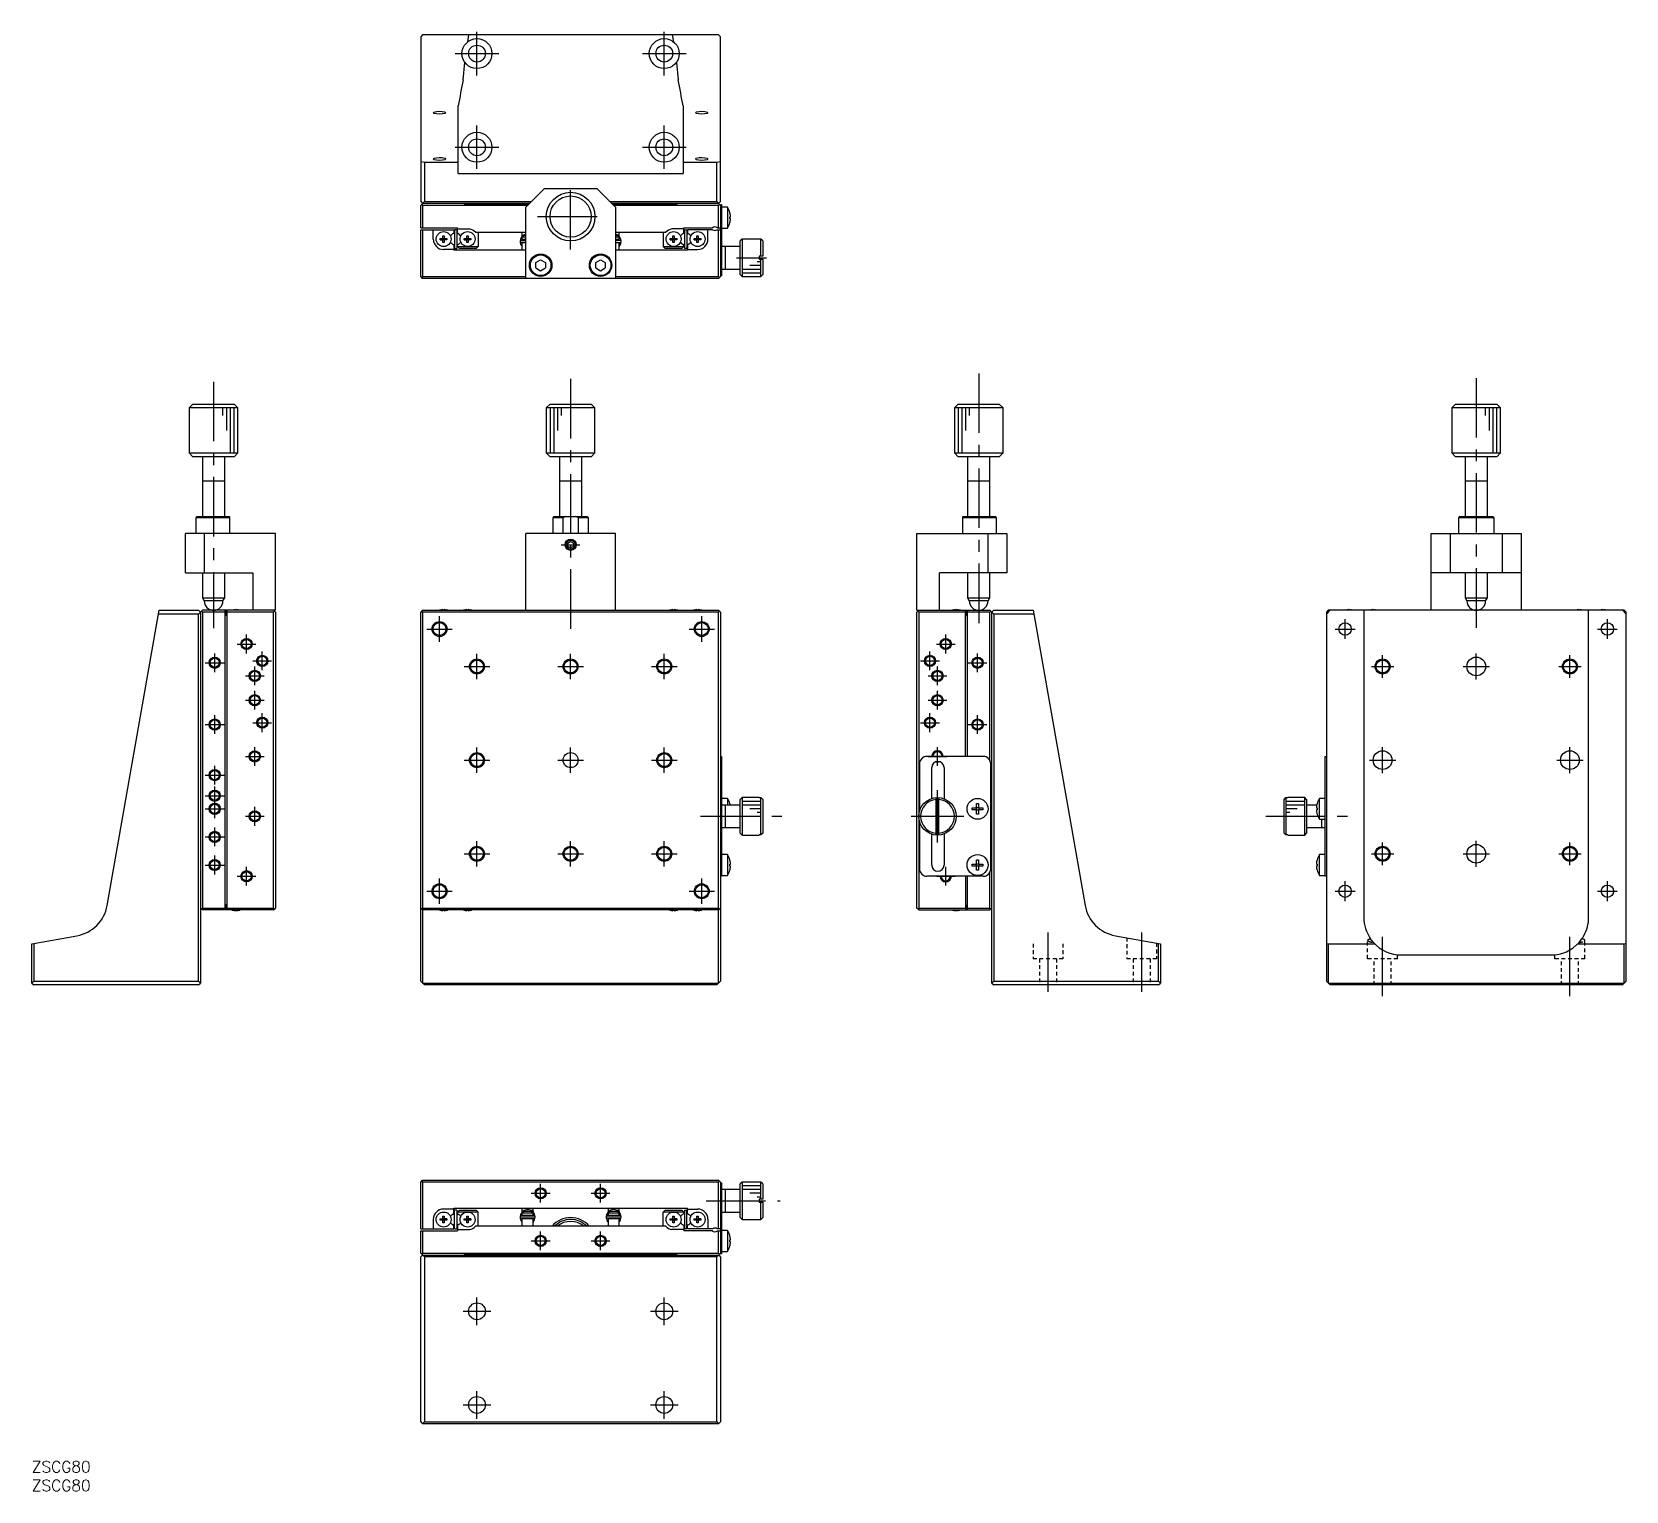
# Model space of a CAD drawing. Extents: x 0 to 426, y -8 to 382.
import ezdxf

# ---------------------------------------------------------------- set-up
doc = ezdxf.new("R2010")
doc.units = 0
doc.header["$LTSCALE"] = 0.5
doc.linetypes.add('CENTER', pattern=[50.8, 31.75, -6.35, 6.35, -6.35])
doc.linetypes.add('DASHED', pattern=[3.5, 2, -1.5])
for name, color, linetype in [('MSM_CENTER', 1, 'CENTER'), ('MSM_CONTINUOUS', 7, 'CONTINUOUS'), ('MSM_DASHED', 4, 'DASHED'), ('MSM_NARROW', 5, 'CONTINUOUS'), ('MSM_PART_NUMBER', 7, 'CONTINUOUS')]:
    doc.layers.add(name, color=color, linetype=linetype)
doc.styles.get("Standard").update_dxf_attribs({"font": 'txt.shx', "height": 1, "bigfont": 'bigfont.shx'})

# ---------------------------------------------------------------- blocks, each defined once
blk = doc.blocks.new('*U3')
at = {"layer": 'MSM_PART_NUMBER'}
blk.add_text('ZSCG80', height=3, dxfattribs=at).set_placement((0, -3))
blk = doc.blocks.new('*U4')
at = {"layer": 'MSM_PART_NUMBER'}
blk.add_text('ZSCG80', height=3, dxfattribs=at).set_placement((0, -8))

msp = doc.modelspace()

# ---------------------------------------------------------------- linework, layer by layer
at = {"layer": 'MSM_CENTER'}
for p, q in [((118.81148, 369.921145), (118.81148, 381.521121)), ((168.811503, 369.92114), (168.811503, 381.521125)), ((113.011492, 375.721133), (124.611468, 375.721133)), ((163.011511, 375.721133), (174.611495, 375.721133)), ((118.811486, 344.921349), (118.811486, 356.52133)), ((168.81148, 344.921514), (168.81148, 356.521482)), ((113.011495, 350.721339), (124.611476, 350.721339)), ((163.011496, 350.721498), (174.611464, 350.721498)), ((143.811494, 323.421131), (143.811494, 341.021131)), ((135.011494, 332.221131), (152.611494, 332.221131)), ((188.111494, 321.221131), (196.111494, 321.221131)), ((252.739056, 290.374843), (252.739056, 222.624843)), ((48.5, 288.124843), (48.5, 222.374843)), ((143.811494, 288.874843), (143.811494, 221.874843)), ((385.560376, 289.124843), (385.560376, 220.624843)), ((141.311494, 244.624843), (146.311494, 244.624843)), ((105.411494, 222.124843), (112.211494, 222.124843)), ((108.811494, 218.724843), (108.811494, 225.524843)), ((175.411494, 222.124843), (182.211494, 222.124843)), ((178.811494, 218.724843), (178.811494, 225.524843)), ((347.910376, 222.124843), (353.210376, 222.124843)), ((350.560376, 219.474843), (350.560376, 224.774843)), ((417.910376, 222.124843), (423.210376, 222.124843)), ((420.560376, 219.474843), (420.560376, 224.774843)), ((54.8, 218.124843), (59.8, 218.124843)), ((57.3, 215.624843), (57.3, 220.624843)), ((241.439056, 218.124843), (246.439056, 218.124843)), ((243.939056, 215.624843), (243.939056, 220.624843)), ((46.3, 213.124843), (51.3, 213.124843)), ((48.8, 210.624843), (48.8, 215.624843)), ((59, 213.624843), (64, 213.624843)), ((61.5, 211.124843), (61.5, 216.124843)), ((118.811494, 208.724843), (118.811494, 215.524843)), ((143.811494, 208.724843), (143.811494, 215.524843)), ((168.811494, 208.724843), (168.811494, 215.524843)), ((237.239056, 213.624843), (242.239056, 213.624843)), ((239.739056, 211.124843), (239.739056, 216.124843)), ((249.939056, 213.124843), (254.939056, 213.124843)), ((252.439056, 210.624843), (252.439056, 215.624843)), ((360.560376, 209.124843), (360.560376, 215.124843)), ((385.560376, 208.624843), (385.560376, 215.624843)), ((410.560376, 209.124843), (410.560376, 215.124843)), ((57, 209.624843), (62, 209.624843)), ((59.5, 207.124843), (59.5, 212.124843)), ((115.411494, 212.124843), (122.211494, 212.124843)), ((140.411494, 212.124843), (147.211494, 212.124843)), ((165.411494, 212.124843), (172.211494, 212.124843)), ((239.239056, 209.624843), (244.239056, 209.624843)), ((241.739056, 207.124843), (241.739056, 212.124843)), ((357.560376, 212.124843), (363.560376, 212.124843)), ((382.060376, 212.124843), (389.060376, 212.124843)), ((407.560376, 212.124843), (413.560376, 212.124843)), ((59.5, 200.624843), (59.5, 205.624843)), ((241.739056, 200.624843), (241.739056, 205.624843)), ((57, 203.124843), (62, 203.124843)), ((239.239056, 203.124843), (244.239056, 203.124843)), ((46.3, 196.624843), (51.3, 196.624843)), ((48.8, 194.124843), (48.8, 199.124843)), ((59, 197.124843), (64, 197.124843)), ((61.5, 194.624843), (61.5, 199.624843)), ((237.239056, 197.124843), (242.239056, 197.124843)), ((239.739056, 194.624843), (239.739056, 199.624843)), ((249.939056, 196.624843), (254.939056, 196.624843)), ((252.439056, 194.124843), (252.439056, 199.124843)), ((57, 188.124843), (62, 188.124843)), ((59.5, 185.624843), (59.5, 190.624843)), ((118.811494, 183.724843), (118.811494, 190.524843)), ((143.811494, 183.724843), (143.811494, 190.524843)), ((168.811494, 183.724843), (168.811494, 190.524843)), ((239.239056, 188.124843), (244.239056, 188.124843)), ((241.739056, 185.624843), (241.739056, 190.624843)), ((360.560376, 183.624843), (360.560376, 190.624843)), ((410.560376, 183.624843), (410.560376, 190.624843)), ((46.3, 183.124843), (51.3, 183.124843)), ((48.8, 180.624843), (48.8, 185.624843)), ((115.411494, 187.124843), (122.211494, 187.124843)), ((140.411494, 187.124843), (147.211494, 187.124843)), ((165.411494, 187.124843), (172.211494, 187.124843)), ((357.060376, 187.124843), (364.060376, 187.124843)), ((407.060376, 187.124843), (414.060376, 187.124843)), ((48.8, 171.624843), (48.8, 180.124843)), ((241.739056, 165.124843), (241.739056, 179.124843)), ((46.3, 177.624843), (51.3, 177.624843)), ((59.5, 169.624843), (59.5, 174.624843)), ((46.3, 174.124843), (51.3, 174.124843)), ((57, 172.124843), (62, 172.124843)), ((178.461494, 172.124843), (200.211494, 172.124843)), ((234.739056, 172.124843), (248.739056, 172.124843)), ((329.410376, 172.124843), (351.160376, 172.124843)), ((46.3, 166.624843), (51.3, 166.624843)), ((48.8, 164.124843), (48.8, 169.124843)), ((115.411494, 162.124843), (122.211494, 162.124843)), ((118.811494, 158.724843), (118.811494, 165.524843)), ((140.411494, 162.124843), (147.211494, 162.124843)), ((143.811494, 158.724843), (143.811494, 165.524843)), ((165.411494, 162.124843), (172.211494, 162.124843)), ((168.811494, 158.724843), (168.811494, 165.524843)), ((357.560376, 162.124843), (363.560376, 162.124843)), ((360.560376, 159.124843), (360.560376, 165.124843)), ((382.060376, 162.124843), (389.060376, 162.124843)), ((385.560376, 158.624843), (385.560376, 165.624843)), ((407.560376, 162.124843), (413.560376, 162.124843)), ((410.560376, 159.124843), (410.560376, 165.124843)), ((46.3, 159.124843), (51.3, 159.124843)), ((48.8, 156.624843), (48.8, 161.624843)), ((57.3, 153.624843), (57.3, 158.624843)), ((243.939056, 153.624843), (243.939056, 158.624843)), ((54.8, 156.124843), (59.8, 156.124843)), ((108.811494, 148.724843), (108.811494, 155.524843)), ((178.811494, 148.724843), (178.811494, 155.524843)), ((241.439056, 156.124843), (246.439056, 156.124843)), ((350.560376, 149.474843), (350.560376, 154.774843)), ((420.560376, 149.474843), (420.560376, 154.774843)), ((105.411494, 152.124843), (112.211494, 152.124843)), ((175.411494, 152.124843), (182.211494, 152.124843)), ((347.910376, 152.124843), (353.210376, 152.124843)), ((417.910376, 152.124843), (423.210376, 152.124843)), ((271.239056, 141.124843), (271.239056, 124.124843)), ((296.239056, 141.124843), (296.239056, 124.124843)), ((360.560376, 124.124843), (360.560376, 141.213006)), ((410.560376, 124.124843), (410.560376, 141.213006)), ((135.811494, 69), (135.811494, 74)), ((151.811494, 69), (151.811494, 74)), ((133.311494, 71.5), (138.311494, 71.5)), ((149.311494, 71.5), (154.311494, 71.5)), ((179.961494, 69.5), (199.711494, 69.5)), ((135.811494, 56.3), (135.811494, 61.3)), ((151.811494, 56.3), (151.811494, 61.3)), ((133.311494, 58.8), (138.311494, 58.8)), ((149.311494, 58.8), (154.311494, 58.8)), ((118.811494, 36.3), (118.811494, 43.7)), ((168.811494, 36.3), (168.811494, 43.7)), ((115.111494, 40), (122.511494, 40)), ((165.111494, 40), (172.511494, 40)), ((118.811494, 11.3), (118.811494, 18.7)), ((168.811494, 11.3), (168.811494, 18.7)), ((115.111494, 15), (122.511494, 15)), ((165.111494, 15), (172.511494, 15))]:
    msp.add_line(p, q, dxfattribs=at)
at = {"layer": 'MSM_CONTINUOUS'}
for p, q in [((104.311494, 380.721131), (103.811494, 380.221131)), ((103.811494, 380.221131), (103.811494, 336.221131)), ((183.311494, 380.721131), (104.311494, 380.721131)), ((116.366849, 378.887156), (116.670065, 380.721131)), ((170.952922, 380.721131), (171.256138, 378.887156)), ((183.811494, 380.221131), (183.311494, 380.721131)), ((183.811494, 336.221131), (183.811494, 380.221131)), ((115.085471, 368.722483), (115.594496, 373.343963)), ((172.028491, 373.343963), (172.537516, 368.722483)), ((113.811494, 343.721131), (113.811494, 361.77789)), ((173.811494, 361.77789), (173.811494, 343.721131)), ((103.811494, 346.897458), (104.811494, 346.721131)), ((104.811494, 346.721131), (113.811494, 346.721131)), ((104.811494, 346.721131), (104.811494, 336.221131)), ((173.811494, 346.721131), (182.811494, 346.721131)), ((182.811494, 346.721131), (183.811494, 346.897458)), ((182.811494, 336.221131), (182.811494, 346.721131)), ((113.811494, 343.721131), (173.811494, 343.721131)), ((103.811494, 336.221131), (104.311494, 335.721131)), ((103.811494, 335.221131), (104.811494, 336.221131)), ((104.811494, 336.221131), (133.311494, 336.221131)), ((136.811494, 339.721131), (131.811494, 334.721131)), ((136.811494, 339.721131), (150.811494, 339.721131)), ((155.811494, 334.721131), (150.811494, 339.721131)), ((154.311494, 336.221131), (182.811494, 336.221131)), ((182.811494, 336.221131), (183.811494, 335.221131)), ((183.311494, 335.721131), (183.811494, 336.221131)), ((103.811494, 329.221131), (103.811494, 335.221131)), ((104.061494, 335.471131), (104.311494, 335.221131)), ((132.811494, 335.721131), (104.311494, 335.721131)), ((104.311494, 335.221131), (104.311494, 329.221131)), ((132.311494, 335.221131), (104.311494, 335.221131)), ((115.661494, 335.371131), (115.311494, 335.721131)), ((132.461494, 335.371131), (115.661494, 335.371131)), ((131.811494, 315.721131), (131.811494, 334.721131)), ((183.311494, 335.721131), (154.811494, 335.721131)), ((171.961494, 335.371131), (155.161494, 335.371131)), ((183.311494, 335.221131), (155.311494, 335.221131)), ((155.811494, 334.721131), (155.811494, 315.721131)), ((172.311494, 335.721131), (171.961494, 335.371131)), ((183.311494, 335.221131), (183.561494, 335.471131)), ((183.311494, 329.221131), (183.311494, 335.221131)), ((183.811494, 335.421131), (184.111494, 335.421131)), ((183.811494, 335.421131), (183.811494, 316.221131)), ((184.111494, 335.421131), (184.111494, 316.421131)), ((185.653957, 334.721131), (184.111494, 334.721131)), ((185.653957, 334.721131), (185.653957, 329.121131)), ((186.304698, 333.32027), (186.310867, 333.323279)), ((186.304698, 331.661131), (186.304698, 332.181131)), ((186.304698, 332.181131), (186.497955, 332.181131)), ((103.811494, 329.221131), (113.611494, 329.221131)), ((103.811494, 316.221131), (103.811494, 328.721131)), ((103.811494, 328.721131), (112.611494, 328.721131)), ((104.311494, 328.721131), (104.311494, 316.221131)), ((107.161494, 326.171131), (107.161494, 328.721131)), ((112.611494, 327.765543), (112.317744, 327.595947)), ((112.611494, 328.721131), (112.611494, 327.765543)), ((113.411494, 328.721131), (112.811494, 328.721131)), ((112.811494, 328.721131), (112.811494, 323.721131)), ((113.411494, 328.721131), (113.411494, 323.721131)), ((113.611494, 327.765543), (113.611494, 329.221131)), ((113.611494, 328.921131), (116.833509, 328.921131)), ((113.905244, 327.595947), (113.611494, 327.765543)), ((118.390556, 328.021131), (131.811494, 328.021131)), ((119.111494, 328.021131), (119.111494, 324.221131)), ((130.811494, 328.021131), (130.811494, 326.873671)), ((155.811494, 328.021131), (169.232431, 328.021131)), ((156.811494, 326.866516), (156.811494, 328.021131)), ((168.511494, 328.021131), (168.511494, 324.221131)), ((174.011494, 328.921131), (170.789478, 328.921131)), ((173.717744, 327.595947), (174.011494, 327.765543)), ((174.011494, 329.221131), (181.650056, 329.221131)), ((174.011494, 327.765543), (174.011494, 329.221131)), ((174.211494, 328.721131), (174.211494, 323.721131)), ((174.211494, 328.721131), (174.811494, 328.721131)), ((174.811494, 328.721131), (174.811494, 323.721131)), ((175.011494, 328.721131), (175.011494, 327.765543)), ((181.711494, 328.721131), (175.011494, 328.721131)), ((175.011494, 327.765543), (175.305244, 327.595947)), ((180.461494, 326.171131), (180.461494, 328.721131)), ((182.911494, 328.721131), (183.811494, 328.721131)), ((182.972931, 329.221131), (183.811494, 329.221131)), ((183.311494, 316.221131), (183.311494, 328.721131)), ((184.111494, 329.121131), (185.653957, 329.121131)), ((186.497955, 331.661131), (186.304698, 331.661131)), ((186.310867, 330.518984), (186.304698, 330.521992)), ((109.025132, 326.401131), (109.731494, 326.401131)), ((109.025132, 326.041131), (109.025132, 326.401131)), ((109.025132, 326.041131), (109.731494, 326.041131)), ((109.731494, 327.107493), (110.091494, 327.107493)), ((109.731494, 326.401131), (109.731494, 327.107493)), ((109.741866, 326.390759), (109.731494, 326.401131)), ((109.741866, 326.051503), (109.731494, 326.041131)), ((109.731494, 325.33477), (109.731494, 326.041131)), ((110.091494, 325.33477), (109.731494, 325.33477)), ((109.741866, 326.390759), (110.081121, 326.390759)), ((109.741866, 326.051503), (109.741866, 326.390759)), ((110.081121, 326.051503), (109.741866, 326.051503)), ((110.081121, 326.390759), (110.091494, 326.401131)), ((110.081121, 326.390759), (110.081121, 326.051503)), ((110.081121, 326.051503), (110.091494, 326.041131)), ((110.091494, 327.107493), (110.091494, 326.401131)), ((110.091494, 326.401131), (110.797855, 326.401131)), ((110.091494, 326.041131), (110.091494, 325.33477)), ((110.797855, 326.041131), (110.091494, 326.041131)), ((110.797855, 326.401131), (110.797855, 326.041131)), ((112.317744, 324.846316), (112.611494, 324.676719)), ((112.611494, 324.676719), (112.611494, 323.221131)), ((112.811494, 323.721131), (113.411494, 323.721131)), ((113.611494, 324.676719), (113.905244, 324.846316)), ((113.611494, 324.221131), (113.611494, 324.676719)), ((114.111494, 323.721131), (113.611494, 324.221131)), ((113.611494, 324.221131), (119.111494, 324.221131)), ((118.611494, 323.721131), (114.111494, 323.721131)), ((115.425132, 326.401131), (116.131494, 326.401131)), ((115.425132, 326.041131), (115.425132, 326.401131)), ((115.425132, 326.041131), (116.131494, 326.041131)), ((116.131494, 327.107493), (116.491494, 327.107493)), ((116.131494, 326.401131), (116.131494, 327.107493)), ((116.141866, 326.390759), (116.131494, 326.401131)), ((116.141866, 326.051503), (116.131494, 326.041131)), ((116.131494, 325.33477), (116.131494, 326.041131)), ((116.491494, 325.33477), (116.131494, 325.33477)), ((116.141866, 326.390759), (116.481121, 326.390759)), ((116.141866, 326.051503), (116.141866, 326.390759)), ((116.481121, 326.051503), (116.141866, 326.051503)), ((116.481121, 326.390759), (116.491494, 326.401131)), ((116.481121, 326.390759), (116.481121, 326.051503)), ((116.481121, 326.051503), (116.491494, 326.041131)), ((116.491494, 327.107493), (116.491494, 326.401131)), ((116.491494, 326.401131), (117.197855, 326.401131)), ((116.491494, 326.041131), (116.491494, 325.33477)), ((117.197855, 326.041131), (116.491494, 326.041131)), ((117.197855, 326.401131), (117.197855, 326.041131)), ((119.111494, 324.221131), (118.611494, 323.721131)), ((130.46364, 324.862475), (130.485757, 324.803888)), ((130.485816, 324.807457), (130.485461, 324.805319)), ((130.485461, 324.805319), (130.486237, 324.805638)), ((130.485757, 324.803888), (130.485461, 324.805319)), ((130.486774, 324.804144), (130.503257, 324.76589)), ((131.811494, 325.800626), (130.555865, 325.800626)), ((130.555865, 325.350626), (131.811494, 325.350626)), ((130.821031, 325.221118), (130.796246, 325.350607)), ((130.811494, 326.721131), (130.811494, 326.221131)), ((131.811494, 326.721131), (130.811494, 326.721131)), ((130.811494, 326.221131), (131.811494, 326.221131)), ((131.811494, 325.221131), (130.811494, 325.221131)), ((130.811494, 325.221131), (130.811494, 323.221131)), ((130.845596, 326.021131), (131.311494, 326.021131)), ((130.86581, 326.721131), (131.394978, 327.221131)), ((130.920716, 325.221172), (131.155416, 325.350626)), ((131.311494, 326.221131), (131.311494, 325.800626)), ((131.311494, 325.350626), (131.311494, 325.221131)), ((131.394978, 327.221131), (131.811494, 327.221131)), ((155.811494, 327.221131), (156.228009, 327.221131)), ((156.811494, 326.721131), (155.811494, 326.721131)), ((155.811494, 326.221131), (156.811494, 326.221131)), ((157.068181, 325.791397), (155.811494, 325.791397)), ((155.811494, 325.341397), (157.068181, 325.341397)), ((156.811494, 325.221131), (155.811494, 325.221131)), ((156.228009, 327.221131), (156.757177, 326.721131)), ((156.311494, 325.791397), (156.311494, 326.221131)), ((156.311494, 326.021131), (156.77604, 326.021131)), ((156.311494, 325.221131), (156.311494, 325.341397)), ((156.468629, 325.341397), (156.697347, 325.221139)), ((156.698915, 326.221169), (156.827786, 325.791449)), ((157.133512, 324.785993), (156.811455, 324.894368)), ((156.811494, 326.221131), (156.811494, 326.721131)), ((156.811494, 323.221131), (156.811494, 325.221131)), ((156.825087, 324.897876), (156.811494, 324.904763)), ((156.811663, 324.266777), (157.137361, 324.795132)), ((156.839319, 324.89089), (156.825087, 324.897876)), ((156.854103, 324.883847), (156.839319, 324.89089)), ((156.869351, 324.876789), (156.854103, 324.883847)), ((156.884969, 324.869759), (156.869351, 324.876789)), ((156.900864, 324.8628), (156.884969, 324.869759)), ((156.916939, 324.855954), (156.900864, 324.8628)), ((156.933098, 324.849262), (156.916939, 324.855954)), ((156.949242, 324.842765), (156.933098, 324.849262)), ((156.965274, 324.836501), (156.949242, 324.842765)), ((156.981097, 324.83051), (156.965274, 324.836501)), ((156.996615, 324.824826), (156.981097, 324.83051)), ((157.011735, 324.819484), (156.996615, 324.824826)), ((157.026364, 324.814518), (157.011735, 324.819484)), ((157.040416, 324.809955), (157.026364, 324.814518)), ((157.053804, 324.805826), (157.040416, 324.809955)), ((157.066447, 324.802153), (157.053804, 324.805826)), ((157.07827, 324.79896), (157.066447, 324.802153)), ((157.089201, 324.796265), (157.07827, 324.79896)), ((157.099173, 324.794086), (157.089201, 324.796265)), ((157.108127, 324.792435), (157.099173, 324.794086)), ((157.116008, 324.791321), (157.108127, 324.792435)), ((157.122768, 324.790753), (157.116008, 324.791321)), ((157.11908, 324.752803), (157.133661, 324.786355)), ((157.128368, 324.790734), (157.122768, 324.790753)), ((157.132772, 324.791262), (157.128368, 324.790734)), ((157.135954, 324.792336), (157.132772, 324.791262)), ((157.133661, 324.786355), (157.291714, 325.537757)), ((157.137896, 324.793949), (157.135954, 324.792336)), ((157.137031, 325.350153), (157.136253, 325.351984)), ((157.150158, 325.316852), (157.137031, 325.350153)), ((157.138584, 324.796091), (157.137896, 324.793949)), ((157.138288, 324.794659), (157.150625, 324.826246)), ((157.161604, 325.282949), (157.150158, 325.316852)), ((157.150625, 324.826246), (157.162011, 324.860178)), ((157.171341, 325.248526), (157.161604, 325.282949)), ((157.162011, 324.860178), (157.171686, 324.894627)), ((157.179347, 325.213669), (157.171341, 325.248526)), ((157.171686, 324.894627), (157.179626, 324.929506)), ((157.185602, 325.178463), (157.179347, 325.213669)), ((157.179626, 324.929506), (157.185814, 324.964731)), ((157.190091, 325.142992), (157.185602, 325.178463)), ((157.185814, 324.964731), (157.190233, 325.000214)), ((157.192804, 325.107345), (157.190091, 325.142992)), ((157.190233, 325.000214), (157.192875, 325.035868)), ((157.193732, 325.071608), (157.192804, 325.107345)), ((157.192875, 325.035868), (157.193732, 325.071608)), ((169.011494, 323.721131), (168.511494, 324.221131)), ((168.511494, 324.221131), (174.011494, 324.221131)), ((173.511494, 323.721131), (169.011494, 323.721131)), ((170.425132, 326.401131), (171.131494, 326.401131)), ((170.425132, 326.041131), (170.425132, 326.401131)), ((170.425132, 326.041131), (171.131494, 326.041131)), ((171.131494, 327.107493), (171.491494, 327.107493)), ((171.131494, 326.401131), (171.131494, 327.107493)), ((171.141866, 326.390759), (171.131494, 326.401131)), ((171.141866, 326.051503), (171.131494, 326.041131)), ((171.131494, 325.33477), (171.131494, 326.041131)), ((171.491494, 325.33477), (171.131494, 325.33477)), ((171.141866, 326.390759), (171.481121, 326.390759)), ((171.141866, 326.051503), (171.141866, 326.390759)), ((171.481121, 326.051503), (171.141866, 326.051503)), ((171.481121, 326.390759), (171.491494, 326.401131)), ((171.481121, 326.390759), (171.481121, 326.051503)), ((171.481121, 326.051503), (171.491494, 326.041131)), ((171.491494, 327.107493), (171.491494, 326.401131)), ((171.491494, 326.401131), (172.197855, 326.401131)), ((171.491494, 326.041131), (171.491494, 325.33477)), ((172.197855, 326.041131), (171.491494, 326.041131)), ((172.197855, 326.401131), (172.197855, 326.041131)), ((174.011494, 324.221131), (173.511494, 323.721131)), ((174.011494, 324.676719), (173.717744, 324.846316)), ((174.011494, 324.221131), (174.011494, 324.676719)), ((174.811494, 323.721131), (174.211494, 323.721131)), ((175.305244, 324.846316), (175.011494, 324.676719)), ((175.011494, 324.676719), (175.011494, 323.221131)), ((176.825132, 326.401131), (177.531494, 326.401131)), ((176.825132, 326.041131), (176.825132, 326.401131)), ((176.825132, 326.041131), (177.531494, 326.041131)), ((177.531494, 327.107493), (177.891494, 327.107493)), ((177.531494, 326.401131), (177.531494, 327.107493)), ((177.541866, 326.390759), (177.531494, 326.401131)), ((177.541866, 326.051503), (177.531494, 326.041131)), ((177.531494, 325.33477), (177.531494, 326.041131)), ((177.891494, 325.33477), (177.531494, 325.33477)), ((177.541866, 326.390759), (177.881121, 326.390759)), ((177.541866, 326.051503), (177.541866, 326.390759)), ((177.881121, 326.051503), (177.541866, 326.051503)), ((177.881121, 326.390759), (177.891494, 326.401131)), ((177.881121, 326.390759), (177.881121, 326.051503)), ((177.881121, 326.051503), (177.891494, 326.041131)), ((177.891494, 327.107493), (177.891494, 326.401131)), ((177.891494, 326.401131), (178.597855, 326.401131)), ((177.891494, 326.041131), (177.891494, 325.33477)), ((178.597855, 326.041131), (177.891494, 326.041131)), ((178.597855, 326.401131), (178.597855, 326.041131)), ((189.111494, 324.221131), (184.111494, 324.221131)), ((185.111494, 318.221131), (185.111494, 324.221131)), ((189.611494, 326.221131), (189.111494, 325.721131)), ((189.111494, 316.721131), (189.111494, 325.721131)), ((194.611494, 326.221131), (189.611494, 326.221131)), ((189.611494, 326.221131), (189.611494, 316.221131)), ((194.611494, 321.621131), (194.611494, 326.221131)), ((195.111494, 325.721131), (194.611494, 326.221131)), ((195.111494, 325.721131), (195.111494, 321.621131)), ((112.611494, 323.421131), (109.911494, 323.421131)), ((131.811494, 323.221131), (112.611494, 323.221131)), ((134.561494, 319.942819), (135.811494, 320.664507)), ((134.561494, 318.499443), (134.561494, 319.942819)), ((135.811494, 320.664507), (137.061494, 319.942819)), ((137.061494, 319.942819), (137.061494, 318.499443)), ((150.561494, 319.942819), (151.811494, 320.664507)), ((150.561494, 318.499443), (150.561494, 319.942819)), ((151.811494, 320.664507), (153.061494, 319.942819)), ((153.061494, 319.942819), (153.061494, 318.499443)), ((175.011494, 323.221131), (155.811494, 323.221131)), ((175.011494, 323.421131), (177.711494, 323.421131)), ((194.111494, 321.621131), (194.111494, 320.821131)), ((195.111494, 321.621131), (194.111494, 321.621131)), ((194.111494, 320.821131), (195.111494, 320.821131)), ((194.611494, 316.221131), (194.611494, 320.821131)), ((195.111494, 320.821131), (195.111494, 316.721131)), ((104.311494, 315.721131), (103.811494, 316.221131)), ((104.311494, 316.221131), (104.061494, 315.971131)), ((104.311494, 316.221131), (131.811494, 316.221131)), ((183.311494, 315.721131), (104.311494, 315.721131)), ((134.561494, 318.499443), (135.811494, 317.777756)), ((135.811494, 317.777756), (137.061494, 318.499443)), ((150.561494, 318.499443), (151.811494, 317.777756)), ((151.811494, 317.777756), (153.061494, 318.499443)), ((155.811494, 316.221131), (183.311494, 316.221131)), ((183.561494, 315.971131), (183.311494, 316.221131)), ((183.811494, 316.221131), (183.311494, 315.721131)), ((184.111494, 316.421131), (183.811494, 316.421131)), ((184.111494, 318.221131), (189.111494, 318.221131)), ((189.111494, 316.721131), (189.611494, 316.221131)), ((189.611494, 316.221131), (194.611494, 316.221131)), ((194.611494, 316.221131), (195.111494, 316.721131)), ((43, 282.124843), (42, 281.124843)), ((55, 281.124843), (42, 281.124843)), ((42, 281.124843), (42, 269.124843)), ((43, 282.124843), (54, 282.124843)), ((55, 281.124843), (54, 282.124843)), ((55, 269.124843), (55, 281.124843)), ((138.311494, 282.124843), (137.311494, 281.124843)), ((150.311494, 281.124843), (137.311494, 281.124843)), ((137.311494, 281.124843), (137.311494, 269.124843)), ((138.311494, 282.124843), (149.311494, 282.124843)), ((150.311494, 281.124843), (149.311494, 282.124843)), ((150.311494, 269.124843), (150.311494, 281.124843)), ((247.239056, 282.124843), (246.239056, 281.124843)), ((246.239056, 281.124843), (246.239056, 269.124843)), ((259.239056, 281.124843), (246.239056, 281.124843)), ((247.239056, 282.124843), (258.239056, 282.124843)), ((259.239056, 281.124843), (258.239056, 282.124843)), ((259.239056, 269.124843), (259.239056, 281.124843)), ((380.060376, 282.124843), (379.060376, 281.124843)), ((379.060376, 281.124843), (379.060376, 269.124843)), ((392.060376, 281.124843), (379.060376, 281.124843)), ((380.060602, 282.124843), (391.060376, 282.124843)), ((392.060376, 281.124843), (391.060376, 282.124843)), ((392.060376, 269.124843), (392.060376, 281.124843)), ((42, 269.124843), (43, 268.124843)), ((42, 269.124843), (55, 269.124843)), ((54, 268.124843), (43, 268.124843)), ((45.5, 268.124843), (45.5, 252.124843)), ((51.5, 252.124843), (51.5, 268.124843)), ((54, 268.124843), (55, 269.124843)), ((137.311494, 269.124843), (138.311494, 268.124843)), ((137.311494, 269.124843), (150.311494, 269.124843)), ((149.311494, 268.124843), (138.311719, 268.124843)), ((140.811494, 268.124843), (140.811494, 252.124862)), ((146.811494, 252.124862), (146.811494, 268.124843)), ((149.311494, 268.124843), (150.311494, 269.124843)), ((246.239056, 269.124843), (259.239056, 269.124843)), ((246.239056, 269.124843), (247.239056, 268.124843)), ((258.239056, 268.124843), (247.239056, 268.124843)), ((249.739056, 268.124843), (249.739056, 252.124843)), ((255.739056, 252.124843), (255.739056, 268.124843)), ((258.239056, 268.124843), (259.239056, 269.124843)), ((379.060376, 269.124843), (392.060376, 269.124843)), ((379.060376, 269.124843), (380.060376, 268.124843)), ((391.060376, 268.124843), (380.060376, 268.124843)), ((382.560376, 268.124843), (382.560376, 252.124862)), ((388.560376, 252.124862), (388.560376, 268.124843)), ((391.060376, 268.124843), (392.060376, 269.124843)), ((51.500005, 261.624843), (45.499995, 261.624843)), ((146.811499, 261.624843), (140.811489, 261.624843)), ((255.739061, 261.624843), (249.739051, 261.624843)), ((388.560381, 261.624843), (382.560371, 261.624843)), ((44.05, 252.124843), (43.75, 251.824843)), ((52.75, 251.824843), (43.75, 251.824843)), ((43.75, 251.824843), (43.75, 247.624843)), ((44.05, 252.124843), (52.75, 252.124843)), ((52.75, 252.124843), (52.75, 247.624843)), ((139.361494, 252.124843), (139.061494, 251.824843)), ((141.690173, 251.824843), (139.061494, 251.824843)), ((139.061494, 251.824843), (139.061494, 247.624843)), ((139.361494, 252.124843), (148.261494, 252.124843)), ((142.492403, 252.124843), (141.690173, 251.824843)), ((141.690173, 251.824843), (141.690173, 247.624843)), ((145.932814, 251.824843), (145.130584, 252.124843)), ((148.561494, 251.824843), (145.932814, 251.824843)), ((145.932814, 247.624843), (145.932814, 251.824843)), ((148.561494, 251.824843), (148.261494, 252.124843)), ((148.561494, 247.624843), (148.561494, 251.824843)), ((248.489056, 252.124843), (257.189056, 252.124843)), ((248.489056, 247.624843), (248.489056, 252.124843)), ((257.489056, 251.824843), (248.489056, 251.824843)), ((257.489056, 251.824843), (257.189056, 252.124843)), ((257.489056, 247.624843), (257.489056, 251.824843)), ((381.110376, 252.124843), (380.810376, 251.824843)), ((390.310376, 251.824843), (380.810376, 251.824843)), ((380.810376, 251.824843), (380.810376, 247.624843)), ((381.110376, 252.124843), (390.010376, 252.124843)), ((390.310376, 251.824843), (390.010376, 252.124843)), ((390.310376, 247.624843), (390.310376, 251.824843)), ((41, 237.124843), (41, 247.624843)), ((65, 247.624843), (41, 247.624843)), ((46, 247.624843), (46, 237.124843)), ((65, 227.124843), (65, 247.624843)), ((155.811494, 247.624843), (131.811494, 247.624843)), ((131.811494, 227.124843), (131.811494, 247.624843)), ((155.811494, 227.124843), (155.811494, 247.624843)), ((236.239056, 227.124843), (236.239056, 247.624843)), ((236.239056, 247.624843), (260.239056, 247.624843)), ((255.239056, 237.124843), (255.239056, 247.624843)), ((260.239056, 247.624843), (260.239056, 237.124843)), ((373.560376, 227.124843), (373.560376, 247.624843)), ((373.560376, 247.624843), (397.560376, 247.624843)), ((378.560376, 247.624843), (378.560376, 237.124843)), ((392.560376, 237.124843), (392.560376, 247.624843)), ((397.560376, 247.624843), (397.560376, 227.124843)), ((143.061494, 245.057855), (143.811494, 245.490868)), ((143.061494, 244.19183), (143.061494, 245.057855)), ((143.811494, 243.758817), (143.061494, 244.19183)), ((143.811494, 245.490868), (144.561494, 245.057855)), ((144.561494, 244.19183), (143.811494, 243.758817)), ((144.561494, 245.057855), (144.561494, 244.19183)), ((41, 237.124843), (59, 237.124843)), ((45.5, 237.124843), (45.5, 230.490868)), ((51.5, 230.490868), (51.5, 237.124843)), ((59, 237.124843), (59, 227.124843)), ((242.239056, 227.124843), (242.239056, 237.124843)), ((260.239056, 237.124843), (242.239056, 237.124843)), ((249.739056, 237.124843), (249.739056, 230.490868)), ((255.739056, 230.490868), (255.739056, 237.124843)), ((397.560376, 237.124843), (373.560376, 237.124843)), ((382.560376, 237.124823), (382.560376, 230.490868)), ((388.560376, 230.490868), (388.560376, 237.124823)), ((45.5, 230.490868), (46, 229.624843)), ((45.5, 230.490868), (51.5, 230.490868)), ((51, 229.624843), (51.5, 230.490868)), ((249.739056, 230.490868), (255.739056, 230.490868)), ((249.739056, 230.490868), (250.239056, 229.624843)), ((255.239056, 229.624843), (255.739056, 230.490868)), ((382.560376, 230.490868), (388.560376, 230.490868)), ((382.560376, 230.490868), (383.060376, 229.624843)), ((388.060376, 229.624843), (388.560376, 230.490868)), ((20.110243, 148.352124), (34, 227.124843)), ((44.5, 226.124843), (33.823673, 226.124843)), ((34, 227.124843), (44.5, 227.124843)), ((45, 226.624843), (44.5, 227.124843)), ((44.5, 226.124843), (45.5, 227.124843)), ((44.5, 128.124843), (44.5, 226.124843)), ((45, 226.624843), (45, 127.624843)), ((45.25, 226.874843), (45.5, 226.624843)), ((65, 227.124843), (45.5, 227.124843)), ((45.5, 226.624843), (45.5, 147.624843)), ((51.5, 226.624843), (45.5, 226.624843)), ((51, 229.624843), (46, 229.624843)), ((51.5, 227.124843), (51.5, 147.124843)), ((51.8, 227.124843), (51.8, 225.724843)), ((52, 225.724843), (51.8, 225.724843)), ((52, 227.124843), (52, 147.124843)), ((64.5, 226.624843), (52, 226.624843)), ((53.613639, 227.194364), (53.611384, 227.198987)), ((54.32, 227.194364), (54.32, 227.314701)), ((54.68, 227.194364), (54.32, 227.194364)), ((54.68, 227.314701), (54.68, 227.194364)), ((55.388616, 227.198987), (55.386362, 227.194364)), ((65, 226.624843), (64.5, 227.124843)), ((64.75, 226.874843), (64.5, 226.624843)), ((64.5, 147.624843), (64.5, 226.624843)), ((65, 226.624843), (65, 147.624843)), ((104.311494, 227.124843), (103.811494, 226.624843)), ((103.811494, 128.124843), (103.811494, 226.624843)), ((104.311494, 226.624843), (104.061494, 226.874843)), ((104.311494, 227.124843), (183.311494, 227.124843)), ((104.311494, 226.624843), (104.311494, 147.624843)), ((183.311494, 226.624843), (104.311494, 226.624843)), ((109.025132, 227.194364), (109.022878, 227.198987)), ((109.731494, 227.194364), (109.731494, 227.314701)), ((110.091494, 227.194364), (109.731494, 227.194364)), ((110.091494, 227.314701), (110.091494, 227.194364)), ((110.80011, 227.198987), (110.797855, 227.194364)), ((115.425132, 227.194364), (115.422878, 227.198987)), ((116.131494, 227.194364), (116.131494, 227.314701)), ((116.491494, 227.194364), (116.131494, 227.194364)), ((116.491494, 227.314701), (116.491494, 227.194364)), ((117.20011, 227.198987), (117.197855, 227.194364)), ((170.425132, 227.194364), (170.422878, 227.198987)), ((171.131494, 227.194364), (171.131494, 227.314701)), ((171.491494, 227.194364), (171.131494, 227.194364)), ((171.491494, 227.314701), (171.491494, 227.194364)), ((172.20011, 227.198987), (172.197855, 227.194364)), ((176.825132, 227.194364), (176.822878, 227.198987)), ((177.531494, 227.194364), (177.531494, 227.314701)), ((177.891494, 227.194364), (177.531494, 227.194364)), ((177.891494, 227.314701), (177.891494, 227.194364)), ((178.60011, 227.198987), (178.597855, 227.194364)), ((183.811494, 226.624843), (183.311494, 227.124843)), ((183.311494, 226.624843), (183.561494, 226.874843)), ((183.311494, 147.624843), (183.311494, 226.624843)), ((183.811494, 226.624843), (183.811494, 128.124843)), ((236.239056, 227.124843), (255.739056, 227.124843)), ((236.239056, 226.624843), (236.739056, 227.124843)), ((236.239056, 147.624843), (236.239056, 226.624843)), ((236.739056, 226.624843), (236.489056, 226.874843)), ((249.239056, 226.624843), (236.739056, 226.624843)), ((236.739056, 226.624843), (236.739056, 147.624843)), ((245.852695, 227.194364), (245.85044, 227.198987)), ((246.559056, 227.194364), (246.559056, 227.314701)), ((246.919056, 227.194364), (246.559056, 227.194364)), ((246.919056, 227.314701), (246.919056, 227.194364)), ((247.627672, 227.198987), (247.625417, 227.194364)), ((249.239056, 188.124843), (249.239056, 227.124843)), ((249.239056, 225.724843), (249.439056, 225.724843)), ((249.439056, 227.124843), (249.439056, 225.724843)), ((249.739056, 188.124843), (249.739056, 227.124843)), ((255.739056, 226.624843), (249.739056, 226.624843)), ((255.239056, 229.624843), (250.239056, 229.624843)), ((255.739056, 227.124843), (256.739056, 226.124843)), ((255.739056, 226.624843), (255.989056, 226.874843)), ((255.739056, 186.996622), (255.739056, 226.624843)), ((256.739056, 227.124843), (256.239056, 226.624843)), ((256.239056, 127.624843), (256.239056, 226.624843)), ((256.739056, 227.124843), (267.239056, 227.124843)), ((256.739056, 226.124843), (256.739056, 128.124843)), ((267.415383, 226.124843), (256.739056, 226.124843)), ((267.239056, 227.124843), (281.128812, 148.352124)), ((346.560376, 227.124843), (345.560376, 226.124843)), ((346.060376, 227.124843), (345.560376, 226.624843)), ((345.560376, 226.624843), (345.560376, 128.124843)), ((345.810376, 226.874843), (346.060376, 226.624843)), ((425.060376, 227.124843), (346.060376, 227.124843)), ((350.774015, 227.194364), (350.77176, 227.198987)), ((351.480376, 227.194364), (351.480376, 227.314701)), ((351.840376, 227.194364), (351.480376, 227.194364)), ((351.840376, 227.314701), (351.840376, 227.194364)), ((352.548992, 227.198987), (352.546738, 227.194364)), ((355.560376, 227.124843), (355.560376, 145.124843)), ((357.174015, 227.194364), (357.17176, 227.198987)), ((357.880376, 227.194364), (357.880376, 227.314701)), ((358.240376, 227.194364), (357.880376, 227.194364)), ((358.240376, 227.314701), (358.240376, 227.194364)), ((358.948992, 227.198987), (358.946738, 227.194364)), ((388.060376, 229.624843), (383.060376, 229.624843)), ((412.174015, 227.194364), (412.17176, 227.198987)), ((412.880376, 227.194364), (412.880376, 227.314701)), ((413.240376, 227.194364), (412.880376, 227.194364)), ((413.240376, 227.314701), (413.240376, 227.194364)), ((413.948992, 227.198987), (413.946738, 227.194364)), ((415.560376, 145.124843), (415.560376, 227.124843)), ((418.574015, 227.194364), (418.57176, 227.198987)), ((419.280376, 227.194364), (419.280376, 227.314701)), ((419.640376, 227.194364), (419.280376, 227.194364)), ((419.640376, 227.314701), (419.640376, 227.194364)), ((420.348992, 227.198987), (420.346738, 227.194364)), ((425.560376, 226.124843), (424.560376, 227.124843)), ((425.560376, 226.624843), (425.060376, 227.124843)), ((425.060376, 226.624843), (425.310376, 226.874843)), ((425.560376, 128.124843), (425.560376, 226.624843)), ((183.811494, 188.124843), (184.111494, 188.124843)), ((184.111494, 188.124843), (184.111494, 156.124843)), ((253.939056, 188.124843), (238.939056, 188.124843)), ((345.260376, 188.124843), (345.560376, 188.124843)), ((345.260376, 156.124843), (345.260376, 188.124843)), ((236.939056, 186.124843), (236.939056, 173.524843)), ((240.189056, 176.878525), (240.189056, 185.124843)), ((243.489056, 185.124843), (243.489056, 176.808591)), ((255.939056, 158.124843), (255.939056, 186.124843)), ((185.653957, 176.924843), (184.111494, 176.924843)), ((189.111494, 175.124843), (184.111494, 175.124843)), ((185.111494, 169.124843), (185.111494, 175.124843)), ((185.653957, 176.924843), (185.653957, 175.124843)), ((186.304698, 175.523982), (186.310867, 175.52699)), ((189.611494, 177.124843), (189.111494, 176.624843)), ((189.111494, 167.624843), (189.111494, 176.624843)), ((189.611494, 177.124843), (189.611494, 167.124843)), ((194.111494, 177.124843), (189.611494, 177.124843)), ((194.111494, 177.124843), (194.111494, 177.108817)), ((194.111494, 177.108817), (194.611494, 177.108817)), ((194.611494, 167.140868), (194.611494, 177.108817)), ((194.611494, 177.108817), (195.111494, 176.60703)), ((195.111494, 176.60703), (195.111494, 167.642656)), ((241.339056, 177.108817), (241.339056, 167.140868)), ((242.139056, 167.140868), (242.139056, 177.108817)), ((252.179056, 175.523982), (252.699056, 175.523982)), ((252.179056, 174.384843), (252.179056, 175.523982)), ((252.699056, 175.523982), (252.699056, 174.384843)), ((334.260376, 176.60703), (334.760376, 177.108817)), ((334.260376, 167.642656), (334.260376, 176.60703)), ((334.760376, 177.108817), (334.760376, 167.140868)), ((334.760376, 177.108817), (335.260376, 177.108817)), ((335.260376, 177.108817), (335.260376, 177.124843)), ((339.760376, 177.124843), (335.260376, 177.124843)), ((339.760376, 167.124843), (339.760376, 177.124843)), ((340.260376, 176.624843), (339.760376, 177.124843)), ((340.260376, 176.624843), (340.260376, 167.624843)), ((342.968301, 175.124843), (340.260376, 175.124843)), ((343.061003, 175.52699), (343.067172, 175.523982)), ((345.260376, 176.924843), (343.717913, 176.924843)), ((343.717913, 171.324843), (343.717913, 176.924843)), ((236.939056, 170.724843), (236.939056, 158.124843)), ((251.039917, 174.384843), (252.179056, 174.384843)), ((251.039917, 173.864843), (251.039917, 174.384843)), ((252.179056, 173.864843), (251.039917, 173.864843)), ((252.109614, 173.864843), (252.109614, 174.384843)), ((252.179056, 174.454284), (252.699056, 174.454284)), ((252.179056, 172.725703), (252.179056, 173.864843)), ((252.699056, 173.795401), (252.179056, 173.795401)), ((252.699056, 172.725703), (252.179056, 172.725703)), ((252.699056, 174.384843), (253.838195, 174.384843)), ((252.699056, 173.864843), (252.699056, 172.725703)), ((253.838195, 173.864843), (252.699056, 173.864843)), ((252.768498, 174.384843), (252.768498, 173.864843)), ((253.838195, 174.384843), (253.838195, 173.864843)), ((342.873915, 174.384843), (343.067172, 174.384843)), ((343.067172, 173.864843), (342.873915, 173.864843)), ((343.067172, 172.725703), (343.061003, 172.722695)), ((343.067172, 174.384843), (343.067172, 173.864843)), ((343.717913, 171.324843), (345.260376, 171.324843)), ((344.260376, 171.324843), (344.260376, 169.124843)), ((184.111494, 169.124843), (189.111494, 169.124843)), ((189.111494, 167.624843), (189.611494, 167.124843)), ((189.611494, 167.124843), (194.111494, 167.124843)), ((194.611494, 167.140868), (194.111494, 167.140868)), ((194.111494, 167.140868), (194.111494, 167.124843)), ((195.111494, 167.642656), (194.611494, 167.140868)), ((240.189056, 159.124843), (240.189056, 167.37116)), ((243.489056, 167.441094), (243.489056, 159.124843)), ((334.760376, 167.140868), (334.260376, 167.642656)), ((335.260376, 167.140868), (334.760376, 167.140868)), ((335.260376, 167.124843), (335.260376, 167.140868)), ((335.260376, 167.124843), (339.760376, 167.124843)), ((339.760376, 167.124843), (340.260376, 167.624843)), ((340.260376, 169.124843), (345.260376, 169.124843)), ((185.653957, 161.924843), (184.111494, 161.924843)), ((185.653957, 161.924843), (185.653957, 156.324843)), ((345.260376, 161.924843), (343.717913, 161.924843)), ((343.717913, 156.324843), (343.717913, 161.924843)), ((186.304698, 160.523982), (186.310867, 160.52699)), ((186.304698, 159.384843), (186.497955, 159.384843)), ((186.304698, 158.864843), (186.304698, 159.384843)), ((186.497955, 158.864843), (186.304698, 158.864843)), ((186.310867, 157.722695), (186.304698, 157.725703)), ((251.039917, 159.384843), (252.179056, 159.384843)), ((251.039917, 158.864843), (251.039917, 159.384843)), ((252.179056, 158.864843), (251.039917, 158.864843)), ((252.109614, 158.864843), (252.109614, 159.384843)), ((252.179056, 160.523982), (252.699056, 160.523982)), ((252.179056, 159.384843), (252.179056, 160.523982)), ((252.179056, 159.454284), (252.699056, 159.454284)), ((252.179056, 157.725703), (252.179056, 158.864843)), ((252.699056, 158.795401), (252.179056, 158.795401)), ((252.699056, 157.725703), (252.179056, 157.725703)), ((252.699056, 160.523982), (252.699056, 159.384843)), ((252.699056, 159.384843), (253.838195, 159.384843)), ((252.699056, 158.864843), (252.699056, 157.725703)), ((253.838195, 158.864843), (252.699056, 158.864843)), ((252.768498, 159.384843), (252.768498, 158.864843)), ((253.838195, 159.384843), (253.838195, 158.864843)), ((342.873915, 159.384843), (343.067172, 159.384843)), ((343.067172, 158.864843), (342.873915, 158.864843)), ((343.061003, 160.52699), (343.067172, 160.523982)), ((343.067172, 157.725703), (343.061003, 157.722695)), ((343.067172, 159.384843), (343.067172, 158.864843)), ((184.111494, 156.124843), (183.811494, 156.124843)), ((184.111494, 156.324843), (185.653957, 156.324843)), ((253.939056, 156.124843), (238.939056, 156.124843)), ((249.239056, 156.124843), (249.239056, 147.124843)), ((249.739056, 147.124843), (249.739056, 156.124843)), ((255.739056, 147.624843), (255.739056, 157.253063)), ((343.717913, 156.324843), (345.260376, 156.324843)), ((345.560376, 156.124843), (345.260376, 156.124843)), ((45.5, 147.124843), (45, 147.624843)), ((45.5, 147.624843), (45.25, 147.374843)), ((45.5, 147.624843), (51.5, 147.624843)), ((64.5, 147.124843), (45.5, 147.124843)), ((52, 148.524843), (51.8, 148.524843)), ((51.8, 147.124843), (51.8, 148.524843)), ((52, 147.624843), (64.5, 147.624843)), ((53.611384, 147.050699), (53.613639, 147.055321)), ((54.32, 147.055321), (54.68, 147.055321)), ((54.32, 146.934984), (54.32, 147.055321)), ((54.68, 147.055321), (54.68, 146.934984)), ((55.386362, 147.055321), (55.388616, 147.050699)), ((64.5, 147.624843), (64.75, 147.374843)), ((64.5, 147.124843), (65, 147.624843)), ((103.811494, 147.624843), (104.311494, 147.124843)), ((104.061494, 147.374843), (104.311494, 147.624843)), ((104.311494, 147.624843), (183.311494, 147.624843)), ((183.311494, 147.124843), (104.311494, 147.124843)), ((104.311494, 147.124843), (104.311494, 127.624843)), ((109.022878, 147.050699), (109.025132, 147.055321)), ((109.731494, 147.055321), (110.091494, 147.055321)), ((109.731494, 146.934984), (109.731494, 147.055321)), ((110.091494, 147.055321), (110.091494, 146.934984)), ((110.797855, 147.055321), (110.80011, 147.050699)), ((115.422878, 147.050699), (115.425132, 147.055321)), ((116.131494, 147.055321), (116.491494, 147.055321)), ((116.131494, 146.934984), (116.131494, 147.055321)), ((116.491494, 147.055321), (116.491494, 146.934984)), ((117.197855, 147.055321), (117.20011, 147.050699)), ((170.422878, 147.050699), (170.425132, 147.055321)), ((171.131494, 147.055321), (171.491494, 147.055321)), ((171.131494, 146.934984), (171.131494, 147.055321)), ((171.491494, 147.055321), (171.491494, 146.934984)), ((172.197855, 147.055321), (172.20011, 147.050699)), ((176.822878, 147.050699), (176.825132, 147.055321)), ((177.531494, 147.055321), (177.891494, 147.055321)), ((177.531494, 146.934984), (177.531494, 147.055321)), ((177.891494, 147.055321), (177.891494, 146.934984)), ((178.597855, 147.055321), (178.60011, 147.050699)), ((183.561494, 147.374843), (183.311494, 147.624843)), ((183.311494, 147.124843), (183.811494, 147.624843)), ((183.311494, 127.624843), (183.311494, 147.124843)), ((236.739056, 147.124843), (236.239056, 147.624843)), ((236.489056, 147.374843), (236.739056, 147.624843)), ((236.739056, 147.624843), (249.239056, 147.624843)), ((236.739056, 147.124843), (255.739056, 147.124843)), ((245.85044, 147.050699), (245.852695, 147.055321)), ((246.559056, 147.055321), (246.919056, 147.055321)), ((246.559056, 146.934984), (246.559056, 147.055321)), ((246.919056, 147.055321), (246.919056, 146.934984)), ((247.625417, 147.055321), (247.627672, 147.050699)), ((249.239056, 148.524843), (249.439056, 148.524843)), ((249.439056, 147.124843), (249.439056, 148.524843)), ((249.739056, 147.624843), (255.739056, 147.624843)), ((255.989056, 147.374843), (255.739056, 147.624843)), ((256.239056, 147.624843), (255.739056, 147.124843)), ((0, 138.124843), (11.998651, 140.240517)), ((0, 127.624843), (0, 138.124843)), ((0.5, 138.213006), (0.5, 128.124843)), ((289.240407, 140.240528), (301.239056, 138.124843)), ((300.739056, 128.124843), (300.739056, 138.213006)), ((301.239056, 138.124843), (301.239056, 127.624843)), ((345.560376, 138.213006), (346.060376, 138.124843)), ((346.060376, 138.124843), (346.060376, 127.624843)), ((346.060376, 138.124843), (358.418948, 138.124843)), ((358.110205, 138.454389), (357.343378, 139.425636)), ((412.701805, 138.124843), (425.060376, 138.124843)), ((413.010547, 138.454389), (413.777374, 139.425636)), ((425.060376, 138.124843), (425.560376, 138.213006)), ((425.060376, 127.624843), (425.060376, 138.124843)), ((365.560376, 135.124843), (405.560376, 135.124843)), ((0.5, 128.124843), (0, 127.624843)), ((0.5, 128.124843), (44.5, 128.124843)), ((45, 127.624843), (44.5, 128.124843)), ((104.811494, 127.124843), (103.811494, 128.124843)), ((183.811494, 128.124843), (182.811494, 127.124843)), ((256.739056, 128.124843), (256.239056, 127.624843)), ((256.739056, 128.124843), (300.739056, 128.124843)), ((301.239056, 127.624843), (300.739056, 128.124843)), ((346.560376, 127.124843), (345.560376, 128.124843)), ((425.560376, 128.124843), (424.560376, 127.124843)), ((0, 127.624843), (0.5, 127.124843)), ((44.5, 127.124843), (0.5, 127.124843)), ((44.5, 127.124843), (45, 127.624843)), ((104.311494, 127.624843), (183.311494, 127.624843)), ((182.811494, 127.124843), (104.811494, 127.124843)), ((256.239056, 127.624843), (256.739056, 127.124843)), ((300.739056, 127.124843), (256.739056, 127.124843)), ((300.739056, 127.124843), (301.239056, 127.624843)), ((346.060376, 127.624843), (425.060376, 127.624843)), ((424.560376, 127.124843), (346.560376, 127.124843)), ((103.811494, 74.5), (104.311494, 75)), ((103.811494, 62), (103.811494, 74.5)), ((104.061494, 74.75), (104.311494, 74.5)), ((104.311494, 75), (183.311494, 75)), ((104.311494, 74.5), (104.311494, 62)), ((183.311494, 74.5), (104.311494, 74.5)), ((183.811494, 74.5), (183.311494, 75)), ((183.311494, 74.5), (183.561494, 74.75)), ((183.311494, 62), (183.311494, 74.5)), ((183.811494, 74.5), (183.811494, 55.3)), ((183.811494, 74.3), (184.111494, 74.3)), ((184.111494, 74.3), (184.111494, 55.3)), ((189.111494, 72.5), (184.111494, 72.5)), ((185.111494, 66.5), (185.111494, 72.5)), ((189.611494, 74.5), (189.111494, 74)), ((189.111494, 65), (189.111494, 74)), ((189.611494, 74.5), (189.611494, 64.5)), ((194.611494, 74.5), (189.611494, 74.5)), ((194.611494, 69.9), (194.611494, 74.5)), ((195.111494, 74), (194.611494, 74.5)), ((195.111494, 74), (195.111494, 69.9)), ((194.111494, 69.9), (194.111494, 69.1)), ((195.111494, 69.9), (194.111494, 69.9)), ((194.111494, 69.1), (195.111494, 69.1)), ((194.611494, 64.5), (194.611494, 69.1)), ((195.111494, 69.1), (195.111494, 65)), ((107.161494, 64.55), (107.161494, 62)), ((109.025132, 64.32), (109.025132, 64.68)), ((109.025132, 64.68), (109.731494, 64.68)), ((109.731494, 64.32), (109.025132, 64.32)), ((109.731494, 65.386362), (110.091494, 65.386362)), ((109.731494, 64.68), (109.731494, 65.386362)), ((109.741866, 64.669628), (109.731494, 64.68)), ((109.741866, 64.330373), (109.731494, 64.32)), ((109.731494, 63.613639), (109.731494, 64.32)), ((109.741866, 64.330373), (109.741866, 64.669628)), ((109.741866, 64.669628), (110.081121, 64.669628)), ((110.081121, 64.330373), (109.741866, 64.330373)), ((112.611494, 67.3), (109.911494, 67.3)), ((110.081121, 64.669628), (110.091494, 64.68)), ((110.081121, 64.669628), (110.081121, 64.330373)), ((110.081121, 64.330373), (110.091494, 64.32)), ((110.091494, 65.386362), (110.091494, 64.68)), ((110.797855, 64.68), (110.091494, 64.68)), ((110.091494, 64.32), (110.091494, 63.613639)), ((110.797855, 64.32), (110.091494, 64.32)), ((110.797855, 64.68), (110.797855, 64.32)), ((112.317744, 65.874816), (112.611494, 66.044412)), ((112.611494, 67.5), (175.011494, 67.5)), ((112.611494, 66.044412), (112.611494, 67.5)), ((112.811494, 62), (112.811494, 67)), ((113.411494, 67), (112.811494, 67)), ((113.411496, 67), (113.411496, 62)), ((113.611494, 66.5), (114.111494, 67)), ((113.611494, 66.5), (113.611494, 66.044412)), ((119.111494, 66.5), (113.611494, 66.5)), ((113.611494, 66.044412), (113.905244, 65.874816)), ((114.111494, 67), (118.611494, 67)), ((115.425132, 64.32), (115.425132, 64.68)), ((115.425132, 64.68), (116.131494, 64.68)), ((116.131494, 64.32), (115.425132, 64.32)), ((116.131494, 65.386362), (116.491494, 65.386362)), ((116.131494, 64.68), (116.131494, 65.386362)), ((116.141866, 64.669628), (116.131494, 64.68)), ((116.141866, 64.330373), (116.131494, 64.32)), ((116.131494, 63.613639), (116.131494, 64.32)), ((116.141866, 64.330373), (116.141866, 64.669628)), ((116.141866, 64.669628), (116.481121, 64.669628)), ((116.481121, 64.330373), (116.141866, 64.330373)), ((116.481121, 64.669628), (116.491494, 64.68)), ((116.481121, 64.669628), (116.481121, 64.330373)), ((116.481121, 64.330373), (116.491494, 64.32)), ((116.491494, 65.386362), (116.491494, 64.68)), ((117.197855, 64.68), (116.491494, 64.68)), ((116.491494, 64.32), (116.491494, 63.613639)), ((117.197855, 64.32), (116.491494, 64.32)), ((117.197855, 64.68), (117.197855, 64.32)), ((118.611494, 67), (119.111494, 66.5)), ((119.111494, 62.7), (119.111494, 66.5)), ((130.466081, 65.86541), (130.332332, 65.174163)), ((130.431171, 65.676035), (130.430313, 65.640295)), ((130.430313, 65.640295), (130.431242, 65.604558)), ((130.433812, 65.71169), (130.431171, 65.676035)), ((130.431242, 65.604558), (130.433954, 65.568911)), ((130.438232, 65.747173), (130.433812, 65.71169)), ((130.433954, 65.568911), (130.438443, 65.533441)), ((130.444419, 65.782397), (130.438232, 65.747173)), ((130.438443, 65.533441), (130.444698, 65.498234)), ((130.45236, 65.817276), (130.444419, 65.782397)), ((130.444698, 65.498234), (130.452704, 65.463377)), ((130.462034, 65.851725), (130.45236, 65.817276)), ((130.452704, 65.463377), (130.462442, 65.428955)), ((130.47342, 65.885657), (130.462034, 65.851725)), ((130.462442, 65.428955), (130.473888, 65.395051)), ((130.482292, 65.906149), (130.466081, 65.86541)), ((130.485757, 65.917244), (130.47342, 65.885657)), ((130.473888, 65.395051), (130.487014, 65.36175)), ((130.486254, 65.918097), (130.485757, 65.917244)), ((130.488615, 65.919819), (130.486254, 65.918097)), ((130.487014, 65.36175), (130.487792, 65.359919)), ((130.492524, 65.920866), (130.488615, 65.919819)), ((130.505084, 65.959366), (130.49033, 65.925419)), ((130.490562, 65.926139), (130.747119, 65.84982)), ((130.497952, 65.921228), (130.492524, 65.920866)), ((130.504858, 65.920905), (130.497952, 65.921228)), ((130.513189, 65.919897), (130.504858, 65.920905)), ((130.522882, 65.918213), (130.513189, 65.919897)), ((130.533865, 65.915865), (130.522882, 65.918213)), ((130.546054, 65.912871), (130.533865, 65.915865)), ((130.559357, 65.909254), (130.546054, 65.912871)), ((134.105865, 65.370506), (130.555865, 65.370506)), ((130.555865, 64.920506), (134.105865, 64.920506)), ((130.573673, 65.905041), (130.559357, 65.909254)), ((130.588895, 65.900264), (130.573673, 65.905041)), ((130.604906, 65.894959), (130.588895, 65.900264)), ((130.621586, 65.889166), (130.604906, 65.894959)), ((130.638809, 65.882929), (130.621586, 65.889166)), ((130.656444, 65.876295), (130.638809, 65.882929)), ((130.674359, 65.869315), (130.656444, 65.876295)), ((130.692417, 65.86204), (130.674359, 65.869315)), ((130.710482, 65.854527), (130.692417, 65.86204)), ((130.728417, 65.846832), (130.710482, 65.854527)), ((130.746087, 65.839013), (130.728417, 65.846832)), ((130.763358, 65.831129), (130.746087, 65.839013)), ((130.747119, 65.84982), (130.811513, 65.818641)), ((130.7801, 65.82324), (130.763358, 65.831129)), ((130.796186, 65.815405), (130.7801, 65.82324)), ((130.811494, 65.807685), (130.796186, 65.815405)), ((130.845478, 64.699949), (130.796259, 64.920454)), ((130.811494, 67.5), (130.811494, 66.444331)), ((130.811494, 66.2), (130.811494, 65.7)), ((133.811494, 66.2), (130.811494, 66.2)), ((130.811494, 65.7), (133.811494, 65.7)), ((133.811494, 64.7), (130.811494, 64.7)), ((130.811494, 64.7), (130.811494, 62.7)), ((130.86581, 66.2), (131.394978, 66.7)), ((130.880345, 65.645133), (130.880906, 65.658755)), ((130.880483, 65.631503), (130.880345, 65.645133)), ((130.88132, 65.617904), (130.880483, 65.631503)), ((130.880906, 65.658755), (130.882166, 65.672332)), ((130.882852, 65.60437), (130.88132, 65.617904)), ((130.882166, 65.672332), (130.884122, 65.685829)), ((130.885073, 65.590938), (130.882852, 65.60437)), ((130.884122, 65.685829), (130.886767, 65.699208)), ((130.887977, 65.577645), (130.885073, 65.590938)), ((130.886767, 65.699208), (130.886947, 65.700005)), ((130.891553, 65.564523), (130.887977, 65.577645)), ((130.895791, 65.551608), (130.891553, 65.564523)), ((130.900676, 65.538932), (130.895791, 65.551608)), ((130.906194, 65.526528), (130.900676, 65.538932)), ((130.912329, 65.514426), (130.906194, 65.526528)), ((130.919062, 65.502655), (130.912329, 65.514426)), ((130.926373, 65.491244), (130.919062, 65.502655)), ((130.920348, 65.5), (131.311494, 65.5)), ((130.934243, 65.480221), (130.926373, 65.491244)), ((130.942649, 65.469609), (130.934243, 65.480221)), ((130.951568, 65.459435), (130.942649, 65.469609)), ((130.960978, 65.44972), (130.951568, 65.459435)), ((130.970852, 65.440488), (130.960978, 65.44972)), ((130.981166, 65.431757), (130.970852, 65.440488)), ((130.991894, 65.423547), (130.981166, 65.431757)), ((131.003008, 65.415876), (130.991894, 65.423547)), ((131.014482, 65.408759), (131.003008, 65.415876)), ((131.026287, 65.402213), (131.014482, 65.408759)), ((131.038395, 65.396251), (131.026287, 65.402213)), ((131.050777, 65.390885), (131.038395, 65.396251)), ((131.063404, 65.386127), (131.050777, 65.390885)), ((131.076247, 65.381986), (131.063404, 65.386127)), ((131.089274, 65.378472), (131.076247, 65.381986)), ((131.102457, 65.375591), (131.089274, 65.378472)), ((131.115764, 65.373349), (131.102457, 65.375591)), ((131.129166, 65.371753), (131.115764, 65.373349)), ((131.14263, 65.370804), (131.129166, 65.371753)), ((131.155416, 65.370506), (131.14263, 65.370804)), ((131.311494, 65.7), (131.311494, 65.370506)), ((131.311494, 64.920506), (131.311494, 64.7)), ((131.394978, 66.7), (133.228009, 66.7)), ((133.228009, 66.7), (133.757177, 66.2)), ((133.311494, 65.370506), (133.311494, 65.7)), ((133.311494, 65.5), (133.741162, 65.5)), ((133.311494, 64.7), (133.311494, 64.920506)), ((133.509868, 65.37053), (133.506313, 65.370506)), ((133.52336, 65.371034), (133.509868, 65.37053)), ((133.536814, 65.372188), (133.52336, 65.371034)), ((133.5502, 65.373991), (133.536814, 65.372188)), ((133.563487, 65.376439), (133.5502, 65.373991)), ((133.576643, 65.379528), (133.563487, 65.376439)), ((133.589639, 65.383251), (133.576643, 65.379528)), ((133.602443, 65.387602), (133.589639, 65.383251)), ((133.615025, 65.392572), (133.602443, 65.387602)), ((133.627355, 65.39815), (133.615025, 65.392572)), ((133.639403, 65.404326), (133.627355, 65.39815)), ((133.65114, 65.411087), (133.639403, 65.404326)), ((133.662536, 65.418419), (133.65114, 65.411087)), ((133.673563, 65.426306), (133.662536, 65.418419)), ((133.684193, 65.434731), (133.673563, 65.426306)), ((133.694399, 65.443676), (133.684193, 65.434731)), ((133.704153, 65.453122), (133.694399, 65.443676)), ((133.713429, 65.463045), (133.704153, 65.453122)), ((133.722203, 65.473425), (133.713429, 65.463045)), ((133.73045, 65.484237), (133.722203, 65.473425)), ((133.738148, 65.495454), (133.73045, 65.484237)), ((133.745274, 65.507051), (133.738148, 65.495454)), ((133.751808, 65.518997), (133.745274, 65.507051)), ((133.757731, 65.531265), (133.751808, 65.518997)), ((133.763025, 65.543821), (133.757731, 65.531265)), ((133.767674, 65.556634), (133.763025, 65.543821)), ((133.771665, 65.569671), (133.767674, 65.556634)), ((133.774984, 65.582897), (133.771665, 65.569671)), ((133.77478, 65.700016), (133.776633, 65.691191)), ((133.777623, 65.596277), (133.774984, 65.582897)), ((133.776633, 65.691191), (133.778862, 65.677754)), ((133.779574, 65.609775), (133.777623, 65.596277)), ((133.778862, 65.677754), (133.7804, 65.664216)), ((133.779039, 65.700031), (133.865483, 65.370524)), ((133.780829, 65.623355), (133.779574, 65.609775)), ((133.7804, 65.664216), (133.781243, 65.650612)), ((133.781386, 65.63698), (133.780829, 65.623355)), ((133.781243, 65.650612), (133.781386, 65.63698)), ((133.811494, 66.488252), (133.811494, 67.5)), ((133.811494, 65.7), (133.811494, 66.2)), ((133.811494, 62.7), (133.811494, 64.7)), ((133.816338, 64.699832), (133.811727, 64.684678)), ((133.865157, 64.920452), (133.816338, 64.699832)), ((134.175045, 65.916772), (134.162092, 65.94703)), ((134.196607, 65.861501), (134.175972, 65.917244)), ((153.428397, 65.874638), (153.294648, 65.183392)), ((153.393487, 65.685263), (153.39263, 65.649524)), ((153.39263, 65.649524), (153.393558, 65.613787)), ((153.396129, 65.720918), (153.393487, 65.685263)), ((153.393558, 65.613787), (153.39627, 65.578139)), ((153.400548, 65.756401), (153.396129, 65.720918)), ((153.39627, 65.578139), (153.40076, 65.542669)), ((153.406735, 65.791626), (153.400548, 65.756401)), ((153.40076, 65.542669), (153.407015, 65.507462)), ((153.414676, 65.826505), (153.406735, 65.791626)), ((153.407015, 65.507462), (153.415021, 65.472605)), ((153.424351, 65.860954), (153.414676, 65.826505)), ((153.415021, 65.472605), (153.424758, 65.438183)), ((153.435737, 65.894885), (153.424351, 65.860954)), ((153.424758, 65.438183), (153.436204, 65.40428)), ((153.444609, 65.915378), (153.428397, 65.874638)), ((153.448074, 65.926472), (153.435737, 65.894885)), ((153.436204, 65.40428), (153.449331, 65.370979)), ((153.448571, 65.927325), (153.448074, 65.926472)), ((153.450798, 65.928987), (153.448571, 65.927325)), ((153.449331, 65.370979), (153.450109, 65.369148)), ((153.467401, 65.968595), (153.450244, 65.928947)), ((153.454443, 65.930031), (153.450798, 65.928987)), ((153.452878, 65.935367), (153.709436, 65.859049)), ((153.459482, 65.930449), (153.454443, 65.930031)), ((153.46588, 65.930238), (153.459482, 65.930449)), ((153.473592, 65.9294), (153.46588, 65.930238)), ((153.482565, 65.927941), (153.473592, 65.9294)), ((153.492737, 65.925871), (153.482565, 65.927941)), ((153.504037, 65.923204), (153.492737, 65.925871)), ((153.516387, 65.919958), (153.504037, 65.923204)), ((153.529702, 65.916157), (153.516387, 65.919958)), ((157.068181, 65.379735), (153.518181, 65.379735)), ((153.518181, 64.929735), (157.068181, 64.929735)), ((153.543889, 65.911826), (153.529702, 65.916157)), ((153.55885, 65.906995), (153.543889, 65.911826)), ((153.574482, 65.901698), (153.55885, 65.906995)), ((153.590675, 65.895972), (153.574482, 65.901698)), ((153.607319, 65.889855), (153.590675, 65.895972)), ((153.624298, 65.883392), (153.607319, 65.889855)), ((153.641493, 65.876625), (153.624298, 65.883392)), ((153.658787, 65.869603), (153.641493, 65.876625)), ((153.676059, 65.862374), (153.658787, 65.869603)), ((153.69319, 65.854987), (153.676059, 65.862374)), ((153.710062, 65.847495), (153.69319, 65.854987)), ((153.709436, 65.859049), (153.811513, 65.806911)), ((153.726556, 65.839948), (153.710062, 65.847495)), ((153.742559, 65.8324), (153.726556, 65.839948)), ((153.757961, 65.824902), (153.742559, 65.8324)), ((153.772654, 65.817506), (153.757961, 65.824902)), ((153.810663, 64.699754), (153.758576, 64.929683)), ((153.786537, 65.810264), (153.772654, 65.817506)), ((153.799513, 65.803226), (153.786537, 65.810264)), ((153.811494, 65.79644), (153.799513, 65.803226)), ((153.811494, 67.5), (153.811494, 66.496318)), ((153.811494, 66.2), (153.811494, 65.7)), ((156.811494, 66.2), (153.811494, 66.2)), ((153.811494, 65.7), (156.811494, 65.7)), ((156.811494, 64.7), (153.811494, 64.7)), ((153.811494, 64.7), (153.811494, 62.7)), ((153.842661, 65.654361), (153.843223, 65.667983)), ((153.842799, 65.640732), (153.842661, 65.654361)), ((153.843636, 65.627132), (153.842799, 65.640732)), ((153.843223, 65.667983), (153.844483, 65.681561)), ((153.845168, 65.613599), (153.843636, 65.627132)), ((153.844483, 65.681561), (153.846438, 65.695058)), ((153.84739, 65.600167), (153.845168, 65.613599)), ((153.846438, 65.695058), (153.847335, 65.700015)), ((153.850293, 65.586873), (153.84739, 65.600167)), ((153.85387, 65.573752), (153.850293, 65.586873)), ((153.858107, 65.560837), (153.85387, 65.573752)), ((153.862993, 65.548161), (153.858107, 65.560837)), ((153.868511, 65.535757), (153.862993, 65.548161)), ((153.86581, 66.2), (154.394978, 66.7)), ((153.874645, 65.523654), (153.868511, 65.535757)), ((153.881378, 65.511884), (153.874645, 65.523654)), ((153.888689, 65.500473), (153.881378, 65.511884)), ((153.896559, 65.489449), (153.888689, 65.500473)), ((153.88877, 65.5), (154.311494, 65.5)), ((153.904965, 65.478838), (153.896559, 65.489449)), ((153.913885, 65.468663), (153.904965, 65.478838)), ((153.923294, 65.458949), (153.913885, 65.468663)), ((153.933169, 65.449716), (153.923294, 65.458949)), ((153.943483, 65.440985), (153.933169, 65.449716)), ((153.95421, 65.432775), (153.943483, 65.440985)), ((153.965325, 65.425104), (153.95421, 65.432775)), ((153.976799, 65.417988), (153.965325, 65.425104)), ((153.988604, 65.411442), (153.976799, 65.417988)), ((154.000712, 65.40548), (153.988604, 65.411442)), ((154.013094, 65.400114), (154.000712, 65.40548)), ((154.025721, 65.395355), (154.013094, 65.400114)), ((154.038563, 65.391215), (154.025721, 65.395355)), ((154.051591, 65.3877), (154.038563, 65.391215)), ((154.064773, 65.384819), (154.051591, 65.3877)), ((154.078081, 65.382578), (154.064773, 65.384819)), ((154.091482, 65.380981), (154.078081, 65.382578)), ((154.104947, 65.380033), (154.091482, 65.380981)), ((154.117733, 65.379735), (154.104947, 65.380033)), ((154.311494, 65.7), (154.311494, 65.379735)), ((154.311494, 64.929735), (154.311494, 64.7)), ((154.394978, 66.7), (156.228009, 66.7)), ((156.228009, 66.7), (156.757177, 66.2)), ((156.311494, 65.379735), (156.311494, 65.7)), ((156.311494, 65.5), (156.697726, 65.5)), ((156.311494, 64.7), (156.311494, 64.929735)), ((156.472184, 65.379759), (156.468629, 65.379735)), ((156.485676, 65.380263), (156.472184, 65.379759)), ((156.49913, 65.381417), (156.485676, 65.380263)), ((156.512516, 65.38322), (156.49913, 65.381417)), ((156.525803, 65.385668), (156.512516, 65.38322)), ((156.53896, 65.388756), (156.525803, 65.385668)), ((156.551955, 65.39248), (156.53896, 65.388756)), ((156.564759, 65.396831), (156.551955, 65.39248)), ((156.577342, 65.4018), (156.564759, 65.396831)), ((156.589672, 65.407379), (156.577342, 65.4018)), ((156.60172, 65.413555), (156.589672, 65.407379)), ((156.613456, 65.420316), (156.60172, 65.413555)), ((156.624853, 65.427648), (156.613456, 65.420316)), ((156.63588, 65.435534), (156.624853, 65.427648)), ((156.64651, 65.44396), (156.63588, 65.435534)), ((156.656715, 65.452905), (156.64651, 65.44396)), ((156.666469, 65.46235), (156.656715, 65.452905)), ((156.675746, 65.472274), (156.666469, 65.46235)), ((156.68452, 65.482654), (156.675746, 65.472274)), ((156.692767, 65.493465), (156.68452, 65.482654)), ((156.700464, 65.504683), (156.692767, 65.493465)), ((156.70759, 65.516279), (156.700464, 65.504683)), ((156.714124, 65.528226), (156.70759, 65.516279)), ((156.720047, 65.540493), (156.714124, 65.528226)), ((156.725341, 65.553049), (156.720047, 65.540493)), ((156.72999, 65.565863), (156.725341, 65.553049)), ((156.733981, 65.5789), (156.72999, 65.565863)), ((156.737301, 65.592126), (156.733981, 65.5789)), ((156.73994, 65.605506), (156.737301, 65.592126)), ((156.739029, 65.700002), (156.741179, 65.686983)), ((156.74189, 65.619004), (156.73994, 65.605506)), ((156.741179, 65.686983), (156.742717, 65.673445)), ((156.743145, 65.632584), (156.74189, 65.619004)), ((156.742717, 65.673445), (156.743559, 65.659841)), ((156.743702, 65.646208), (156.743145, 65.632584)), ((156.743559, 65.659841), (156.743702, 65.646208)), ((156.744838, 65.700086), (156.827799, 65.379752)), ((156.827473, 64.929681), (156.77589, 64.699908)), ((156.811494, 66.454798), (156.811494, 67.5)), ((156.811494, 65.7), (156.811494, 66.2)), ((156.811494, 62.7), (156.811494, 64.7)), ((157.137361, 65.926), (157.124408, 65.956258)), ((157.158923, 65.870729), (157.138288, 65.926472)), ((168.511494, 66.5), (169.011494, 67)), ((168.511494, 62.7), (168.511494, 66.5)), ((174.011494, 66.5), (168.511494, 66.5)), ((169.011494, 67), (173.511494, 67)), ((170.425132, 64.32), (170.425132, 64.68)), ((170.425132, 64.68), (171.131494, 64.68)), ((171.131494, 64.32), (170.425132, 64.32)), ((171.131494, 65.386362), (171.491494, 65.386362)), ((171.131494, 64.68), (171.131494, 65.386362)), ((171.141866, 64.669628), (171.131494, 64.68)), ((171.141866, 64.330373), (171.131494, 64.32)), ((171.131494, 63.613639), (171.131494, 64.32)), ((171.141866, 64.330373), (171.141866, 64.669628)), ((171.141866, 64.669628), (171.481121, 64.669628)), ((171.481121, 64.330373), (171.141866, 64.330373)), ((171.481121, 64.669628), (171.491494, 64.68)), ((171.481121, 64.669628), (171.481121, 64.330373)), ((171.481121, 64.330373), (171.491494, 64.32)), ((171.491494, 65.386362), (171.491494, 64.68)), ((172.197855, 64.68), (171.491494, 64.68)), ((171.491494, 64.32), (171.491494, 63.613639)), ((172.197855, 64.32), (171.491494, 64.32)), ((172.197855, 64.68), (172.197855, 64.32)), ((173.511494, 67), (174.011494, 66.5)), ((174.011494, 66.044412), (173.717744, 65.874816)), ((174.011494, 66.5), (174.011494, 66.044412)), ((174.211492, 67), (174.211492, 62)), ((174.211494, 67), (174.811494, 67)), ((174.811494, 62), (174.811494, 67)), ((175.011494, 66.044412), (175.011494, 67.5)), ((175.011494, 67.3), (177.711494, 67.3)), ((175.305244, 65.874816), (175.011494, 66.044412)), ((176.825132, 64.32), (176.825132, 64.68)), ((176.825132, 64.68), (177.531494, 64.68)), ((177.531494, 64.32), (176.825132, 64.32)), ((177.531494, 65.386362), (177.891494, 65.386362)), ((177.531494, 64.68), (177.531494, 65.386362)), ((177.541866, 64.669628), (177.531494, 64.68)), ((177.541866, 64.330373), (177.531494, 64.32)), ((177.531494, 63.613639), (177.531494, 64.32)), ((177.541866, 64.330373), (177.541866, 64.669628)), ((177.541866, 64.669628), (177.881121, 64.669628)), ((177.881121, 64.330373), (177.541866, 64.330373)), ((177.881121, 64.669628), (177.891494, 64.68)), ((177.881121, 64.669628), (177.881121, 64.330373)), ((177.881121, 64.330373), (177.891494, 64.32)), ((177.891494, 65.386362), (177.891494, 64.68)), ((178.597855, 64.68), (177.891494, 64.68)), ((177.891494, 64.32), (177.891494, 63.613639)), ((178.597855, 64.32), (177.891494, 64.32)), ((178.597855, 64.68), (178.597855, 64.32)), ((180.461494, 64.55), (180.461494, 62)), ((184.111494, 66.5), (189.111494, 66.5)), ((189.111494, 65), (189.611494, 64.5)), ((189.611494, 64.5), (194.611494, 64.5)), ((194.611494, 64.5), (195.111494, 65)), ((103.811494, 62), (112.611494, 62)), ((103.811494, 55.5), (103.811494, 61.5)), ((103.811494, 61.5), (113.611494, 61.5)), ((104.311494, 61.5), (104.311494, 55.5)), ((110.091494, 63.613639), (109.731494, 63.613639)), ((112.611494, 62.955589), (112.317744, 63.125185)), ((112.611494, 62), (112.611494, 62.955589)), ((112.811494, 62), (113.411494, 62)), ((113.905244, 63.125185), (113.611494, 62.955589)), ((113.611494, 62.955589), (113.611494, 61.5)), ((113.611494, 61.8), (116.833509, 61.8)), ((116.491494, 63.613639), (116.131494, 63.613639)), ((169.232431, 62.7), (118.390556, 62.7)), ((174.011494, 61.8), (170.789478, 61.8)), ((171.491494, 63.613639), (171.131494, 63.613639)), ((173.717744, 63.125185), (174.011494, 62.955589)), ((174.011494, 62.955589), (174.011494, 61.5)), ((181.650056, 61.5), (174.011494, 61.5)), ((174.811494, 62), (174.211494, 62)), ((175.011494, 62.955589), (175.305244, 63.125185)), ((175.011494, 62), (175.011494, 62.955589)), ((181.711494, 62), (175.011494, 62)), ((177.891494, 63.613639), (177.531494, 63.613639)), ((183.811494, 62), (182.911494, 62)), ((182.972931, 61.5), (183.811494, 61.5)), ((183.311494, 55.5), (183.311494, 61.5)), ((185.653957, 61.6), (184.111494, 61.6)), ((185.653957, 61.6), (185.653957, 56)), ((186.304698, 60.19914), (186.310867, 60.202148)), ((104.811494, 54.5), (103.811494, 55.5)), ((104.311494, 55.5), (104.061494, 55.25)), ((104.311494, 55.5), (183.311494, 55.5)), ((115.311494, 55), (115.661494, 55.35)), ((115.661494, 55.35), (171.961494, 55.35)), ((132.461494, 55.35), (132.811494, 55)), ((154.811494, 55), (155.161494, 55.35)), ((171.961494, 55.35), (172.311494, 55)), ((183.811494, 55.5), (182.811494, 54.5)), ((183.561494, 55.25), (183.311494, 55.5)), ((184.111494, 56), (185.653957, 56)), ((186.304698, 59.06), (186.497955, 59.06)), ((186.304698, 58.54), (186.304698, 59.06)), ((186.497955, 58.54), (186.304698, 58.54)), ((186.310867, 57.397853), (186.304698, 57.400861)), ((104.311494, 55), (103.811494, 54.5)), ((103.811494, 10.5), (103.811494, 54.5)), ((104.311494, 55), (183.311494, 55)), ((182.811494, 54.5), (104.811494, 54.5)), ((104.811494, 54.5), (104.811494, 10.5)), ((182.811494, 10.5), (182.811494, 54.5)), ((183.811494, 54.5), (183.311494, 55)), ((184.111494, 55.3), (183.811494, 55.3)), ((183.811494, 54.5), (183.811494, 10.5)), ((103.811494, 10.5), (104.311494, 10)), ((104.311494, 10), (104.811494, 10.5)), ((183.311494, 10), (104.311494, 10)), ((104.811494, 10.5), (182.811494, 10.5)), ((182.811494, 10.5), (183.311494, 10)), ((183.311494, 10), (183.811494, 10.5))]:
    msp.add_line(p, q, dxfattribs=at)
for centre, radius in [((118.811494, 375.721131), 4), ((168.811494, 375.721131), 4), ((118.811494, 375.721131), 2.25), ((168.811494, 375.721131), 2.25), ((118.811486, 350.721339), 3.999992), ((168.81148, 350.721498), 3.999987), ((118.811494, 350.721131), 2.25), ((168.811494, 350.721131), 2.25), ((143.811494, 332.221131), 6.5), ((143.811494, 332.221131), 5.5), ((109.911494, 326.221131), 2), ((116.311494, 326.221131), 2), ((171.311494, 326.221131), 2), ((177.711494, 326.221131), 2), ((135.811494, 319.221131), 3), ((135.811494, 319.221131), 2.75), ((151.811494, 319.221131), 3), ((151.811494, 319.221131), 2.75), ((143.811494, 244.624843), 1.5), ((108.811494, 222.124843), 1.7295), ((178.811494, 222.124843), 1.7295), ((350.560376, 222.124843), 1.65), ((420.560376, 222.124843), 1.65), ((57.3, 218.124843), 1.2295), ((243.939056, 218.124843), 1.2295), ((48.8, 213.124843), 1.2295), ((61.5, 213.624843), 1.2295), ((118.811494, 212.124843), 1.7295), ((143.811494, 212.124843), 1.7295), ((168.811494, 212.124843), 1.7295), ((239.739056, 213.624843), 1.2295), ((252.439056, 213.124843), 1.2295), ((360.560376, 212.124843), 1.7295), ((385.560376, 212.124843), 2.5), ((410.560376, 212.124843), 1.7295), ((59.5, 209.624843), 1.2295), ((241.739056, 209.624843), 1.2295), ((59.5, 203.124843), 1.2295), ((241.739056, 203.124843), 1.2295), ((48.8, 196.624843), 1.2295), ((61.5, 197.124843), 1.2295), ((239.739056, 197.124843), 1.2295), ((252.439056, 196.624843), 1.2295), ((59.5, 188.124843), 1.2295), ((118.811494, 187.124843), 1.7295), ((143.811494, 187.124843), 2), ((168.811494, 187.124843), 1.7295), ((360.560376, 187.124843), 2.5), ((410.560376, 187.124843), 2.5), ((48.8, 183.124843), 1.2295), ((48.8, 177.624843), 1.2295), ((48.8, 174.124843), 1.2295), ((241.739056, 172.124843), 5), ((252.439056, 174.124843), 2.8), ((59.5, 172.124843), 1.2295), ((48.8, 166.624843), 1.2295), ((118.811494, 162.124843), 1.7295), ((143.811494, 162.124843), 1.7295), ((168.811494, 162.124843), 1.7295), ((252.439056, 159.124843), 2.8), ((360.560376, 162.124843), 1.7295), ((385.560376, 162.124843), 2.5), ((410.560376, 162.124843), 1.7295), ((48.8, 159.124843), 1.2295), ((57.3, 156.124843), 1.2295), ((108.811494, 152.124843), 1.7295), ((178.811494, 152.124843), 1.7295), ((350.560376, 152.124843), 1.65), ((420.560376, 152.124843), 1.65), ((135.811494, 71.5), 1.2295), ((151.811494, 71.5), 1.2295), ((109.911494, 64.5), 2), ((116.311494, 64.5), 2), ((171.311494, 64.5), 2), ((177.711494, 64.5), 2), ((135.811494, 58.8), 1.2295), ((151.811494, 58.8), 1.2295), ((118.811494, 40), 2.25), ((168.811494, 40), 2.25), ((118.811494, 15), 2.25), ((168.811494, 15), 2.25)]:
    msp.add_circle(centre, radius, dxfattribs=at)
for centre, radius, start, end in [((818.771569, 236.042951), 716.085178, 169.322276, 169.887205), ((-231.276483, 291.054132), 411.215416, 9.903375, 10.887143), ((107.43382, 359.774133), 0.321841, 123.12476526, 147.79564327), ((107.337313, 360.021451), 0.191461, 203.32097633, 257.05821662), ((108.846027, 353.626461), 6.610791, 77.59053699, 103.89985633), ((108.816282, 366.173176), 6.518463, 256.49869694, 283.48108963), ((110.228725, 359.821948), 0.2636, 27.98882097, 81.7249331), ((110.304731, 359.995985), 0.164644, 280.91069067, 342.20046925), ((177.394263, 359.821948), 0.2636, 98.2750669, 152.01117903), ((177.318257, 359.995985), 0.164644, 197.79953075, 259.08930933), ((178.806706, 366.173176), 6.518463, 256.51891037, 283.50130306), ((178.776961, 353.626461), 6.610791, 76.10014367, 102.40946301), ((180.285675, 360.021451), 0.191461, 282.94178338, 336.67902367), ((180.189168, 359.774133), 0.321841, 32.20435673, 56.87523474), ((107.433819, 347.431244), 0.321841, 123.12476526, 147.79564327), ((107.337311, 347.678562), 0.191461, 203.32097633, 257.05821662), ((108.846026, 341.283573), 6.610791, 77.59053699, 103.89985633), ((108.816281, 353.830288), 6.518463, 256.49869694, 283.48108963), ((110.228724, 347.479059), 0.2636, 27.98882097, 81.7249331), ((110.30473, 347.653096), 0.164644, 280.91069067, 342.20046925), ((177.394264, 347.479059), 0.2636, 98.2750669, 152.01117903), ((177.318258, 347.653096), 0.164644, 197.79953075, 259.08930933), ((178.806707, 353.830288), 6.518463, 256.51891037, 283.50130306), ((178.776962, 341.283573), 6.610791, 76.10014367, 102.40946301), ((180.285677, 347.678562), 0.191461, 282.94178338, 336.67902367), ((180.189169, 347.431244), 0.321841, 32.20435673, 56.87523474), ((181.511494, 331.921131), 5, 16.285843, 34.055798), ((181.511494, 331.921131), 4.993235, 2.984767, 16.272555), ((113.111495, 326.221131), 1.5875, 100.893078, 120), ((113.111495, 326.221131), 1.5875, 30.433263, 79.10690768), ((116.311494, 326.221131), 2.75, 40.885193, 79.057501), ((171.311494, 326.221131), 2.75, 100.942499, 139.114807), ((174.511493, 326.221131), 1.5875, 100.892921, 120), ((174.511493, 326.221131), 1.5875, 59.999969, 79.107004), ((182.311494, 328.471131), 1, 48.590378, 131.409622), ((182.311494, 329.521131), 1, 233.130102, 306.869898), ((181.511494, 331.921131), 5, 325.944202, 343.714157), ((181.511494, 331.921131), 4.993235, 343.727445, 357.015233), ((109.911494, 326.171131), 2.75, 180, 270), ((113.226303, 326.106131), 1.75, 134.995594, 148.113496), ((113.226303, 326.336131), 1.75, 211.886504, 225.004406), ((113.111495, 326.221131), 1.5875, 120.000031, 149.566818), ((113.111495, 326.221131), 1.5875, 210.433182, 224.999975), ((113.111494, 326.221131), 1.5875, 225, 240), ((113.111495, 326.221131), 1.5875, 239.999969, 259.10691), ((113.111495, 326.221131), 1.5875, 280.893076, 299.999969), ((113.111494, 326.221131), 1.5875, 300, 315), ((112.996684, 326.106131), 1.75, 31.886504, 45.004406), ((112.996684, 326.336131), 1.75, 314.995594, 328.113496), ((113.111495, 326.221131), 1.5875, 314.999975, 329.566737), ((130.555865, 325.575626), 0.225, 90, 270), ((132.335514, 325.577221), 2.00346, 180.863794, 220.459737), ((132.33148, 325.575116), 1.999339, 105.076917, 179.173744), ((155.294059, 325.566955), 1.997921, 0.721223, 74.986116), ((157.068181, 325.566397), 0.225, 270, 90), ((174.626303, 326.106131), 1.75, 134.995594, 148.113496), ((174.626303, 326.336131), 1.75, 211.886504, 225.004406), ((174.511493, 326.221131), 1.5875, 134.999975, 149.566737), ((174.511493, 326.221131), 1.5875, 210.433263, 259.10709941), ((174.511494, 326.221131), 1.5875, 120, 135), ((174.511493, 326.221131), 1.5875, 280.89309, 329.56681345), ((174.511494, 326.221131), 1.5875, 45, 60), ((174.396684, 326.106131), 1.75, 31.886504, 45.004406), ((174.511493, 326.221131), 1.5875, 30.433182, 44.999975), ((174.396684, 326.336131), 1.75, 314.995594, 328.113496), ((177.711494, 326.171131), 2.75, 270, 0), ((48.5, 229.624843), 2.5, 180, 0), ((54.5, 224.124843), 3.2, 106.122533, 110.364135), ((54.5, 224.124843), 3.194933, 93.229709, 106.106712), ((54.5, 224.124843), 3.194933, 73.893288, 86.770291), ((54.5, 224.124843), 3.2, 69.635865, 73.877467), ((109.911494, 224.124843), 3.2, 106.122533, 110.364135), ((109.911494, 224.124843), 3.194933, 93.229709, 106.106712), ((109.911494, 224.124843), 3.194933, 73.893288, 86.770291), ((109.911494, 224.124843), 3.2, 69.635865, 73.877467), ((116.311494, 224.124843), 3.2, 106.122533, 110.364135), ((116.311494, 224.124843), 3.194933, 93.229709, 106.106712), ((116.311494, 224.124843), 3.194933, 73.893288, 86.770291), ((116.311494, 224.124843), 3.2, 69.635865, 73.877467), ((171.311494, 224.124843), 3.2, 106.122533, 110.364135), ((171.311494, 224.124843), 3.194933, 93.229709, 106.106712), ((171.311494, 224.124843), 3.194933, 73.893288, 86.770291), ((171.311494, 224.124843), 3.2, 69.635865, 73.877467), ((177.711494, 224.124843), 3.2, 106.122533, 110.364135), ((177.711494, 224.124843), 3.194933, 93.229709, 106.106712), ((177.711494, 224.124843), 3.194933, 73.893288, 86.770291), ((177.711494, 224.124843), 3.2, 69.635865, 73.877467), ((246.739056, 224.124843), 3.2, 106.122533, 110.364135), ((246.739056, 224.124843), 3.194933, 93.229709, 106.106712), ((246.739056, 224.124843), 3.194933, 73.893288, 86.770291), ((246.739056, 224.124843), 3.2, 69.635865, 73.877467), ((252.739056, 229.624843), 2.5, 180, 0), ((351.660376, 224.124843), 3.2, 106.122533, 110.364135), ((351.660376, 224.124843), 3.194933, 93.229709, 106.106712), ((351.660376, 224.124843), 3.194933, 73.893288, 86.770291), ((351.660376, 224.124843), 3.2, 69.635865, 73.877467), ((358.060376, 224.124843), 3.2, 106.122533, 110.364135), ((358.060376, 224.124843), 3.194933, 93.229709, 106.106712), ((358.060376, 224.124843), 3.194933, 73.893288, 86.770291), ((358.060376, 224.124843), 3.2, 69.635865, 73.877467), ((385.560376, 229.624843), 2.5, 180, 0), ((413.060376, 224.124843), 3.2, 106.122533, 110.364135), ((413.060376, 224.124843), 3.194933, 93.229709, 106.106712), ((413.060376, 224.124843), 3.194933, 73.893288, 86.770291), ((413.060376, 224.124843), 3.2, 69.635865, 73.877467), ((419.460376, 224.124843), 3.2, 106.122533, 110.364135), ((419.460376, 224.124843), 3.194933, 93.229709, 106.106712), ((419.460376, 224.124843), 3.194933, 73.893288, 86.770291), ((419.460376, 224.124843), 3.2, 69.635865, 73.877467), ((238.939056, 186.124843), 2, 90, 180), ((241.739056, 188.124843), 1.2295, 0, 180), ((253.939056, 186.124843), 2, 0, 90), ((241.839056, 185.124843), 1.65, 0, 180), ((181.511494, 174.124843), 5, 16.285843, 34.055798), ((181.511494, 174.124843), 4.993235, 11.552804, 16.272555), ((241.739056, 172.124843), 4.5, 95.099689, 264.900311), ((241.739056, 172.124843), 4.5, 275.099689, 84.900311), ((347.860376, 174.124843), 4.993235, 163.727445, 177.015233), ((347.860376, 174.124843), 5, 145.944202, 163.714157), ((347.860376, 174.124843), 4.993235, 182.984767, 196.272555), ((347.860376, 174.124843), 5, 196.285843, 214.055798), ((181.511494, 159.124843), 5, 16.285843, 34.055798), ((347.860376, 159.124843), 5, 145.944202, 163.714157), ((181.511494, 159.124843), 5, 325.944202, 343.714157), ((181.511494, 159.124843), 4.993235, 2.984767, 16.272555), ((181.511494, 159.124843), 4.993235, 343.727445, 357.015233), ((238.939056, 158.124843), 2, 180, 270), ((241.839056, 159.124843), 1.65, 180, 0), ((253.939056, 158.124843), 2, 270, 0), ((347.860376, 159.124843), 4.993235, 163.727445, 177.015233), ((347.860376, 159.124843), 4.993235, 182.984767, 196.272555), ((347.860376, 159.124843), 5, 196.285843, 214.055798), ((243.939056, 156.124843), 1.2295, 180, 0), ((10.262167, 150.088606), 10, 280, 350), ((54.5, 150.124843), 3.2, 249.635865, 253.877467), ((54.5, 150.124843), 3.194933, 253.893288, 266.770291), ((54.5, 150.124843), 3.194933, 273.229709, 286.106712), ((54.5, 150.124843), 3.2, 286.122533, 290.364135), ((109.911494, 150.124843), 3.2, 249.635865, 253.877467), ((109.911494, 150.124843), 3.194933, 253.893288, 266.770291), ((109.911494, 150.124843), 3.194933, 273.229709, 286.106712), ((109.911494, 150.124843), 3.2, 286.122533, 290.364135), ((116.311494, 150.124843), 3.2, 249.635865, 253.877467), ((116.311494, 150.124843), 3.194933, 253.893288, 266.770291), ((116.311494, 150.124843), 3.194933, 273.229709, 286.106712), ((116.311494, 150.124843), 3.2, 286.122533, 290.364135), ((171.311494, 150.124843), 3.2, 249.635865, 253.877467), ((171.311494, 150.124843), 3.194933, 253.893288, 266.770291), ((171.311494, 150.124843), 3.194933, 273.229709, 286.106712), ((171.311494, 150.124843), 3.2, 286.122533, 290.364135), ((177.711494, 150.124843), 3.2, 249.635865, 253.877467), ((177.711494, 150.124843), 3.194933, 253.893288, 266.770291), ((177.711494, 150.124843), 3.194933, 273.229709, 286.106712), ((177.711494, 150.124843), 3.2, 286.122533, 290.364135), ((246.739056, 150.124843), 3.2, 249.635865, 253.877467), ((246.739056, 150.124843), 3.194933, 253.893288, 266.770291), ((246.739056, 150.124843), 3.194933, 273.229709, 286.106712), ((246.739056, 150.124843), 3.2, 286.122533, 290.364135), ((290.976889, 150.088606), 10, 190, 260), ((365.560376, 145.124843), 10, 180, 214.744691), ((405.560356, 145.124848), 10.00002, 330.762493, 359.99997), ((365.560376, 145.124843), 10, 221.886877, 270), ((405.560376, 145.124843), 10, 270, 318.113123), ((405.560376, 145.124843), 10, 325.255309, 330.762462), ((109.911494, 64.55), 2.75, 90, 180), ((113.226303, 64.385), 1.75, 134.995594, 148.113496), ((113.111495, 64.5), 1.5875, 120.000031, 149.566818), ((113.111495, 64.5), 1.5875, 100.893089, 120), ((113.111494, 64.5), 1.5875, 45, 60), ((112.996684, 64.385), 1.75, 31.886504, 45.004406), ((113.111495, 64.5), 1.5875, 30.433263, 45.000025), ((130.555865, 65.145506), 0.225, 90, 270), ((132.335656, 65.147207), 2.003618, 180.78297, 220.460387), ((132.330704, 65.145147), 1.998953, 0.830461, 157.286566), ((132.335449, 65.143887), 1.994111, 317.758977, 359.233591), ((134.105865, 65.145506), 0.225, 270, 90), ((143.811494, 58.5), 6.5, 40.252242, 139.747758), ((143.811494, 58.5), 6, 44.427004, 135.572996), ((143.811494, 58.5), 5.5, 49.785829, 130.214171), ((153.518181, 65.154735), 0.225, 90, 270), ((155.297023, 65.156247), 2.002667, 180.777946, 222.110892), ((155.29302, 65.154376), 1.998953, 0.830461, 157.286566), ((155.297845, 65.153225), 1.994033, 319.400601, 359.230412), ((157.068181, 65.154735), 0.225, 270, 90), ((174.626303, 64.385), 1.75, 134.995594, 148.113496), ((174.511493, 64.5), 1.5875, 134.999975, 149.566737), ((174.511494, 64.5), 1.5875, 120, 135), ((174.511493, 64.5), 1.5875, 60, 79.106911), ((174.511494, 64.5), 1.5875, 45, 60), ((174.396684, 64.385), 1.75, 31.886504, 45.004406), ((174.511493, 64.5), 1.5875, 30.433182, 44.999975), ((177.711494, 64.55), 2.75, 0, 90), ((113.226303, 64.615), 1.75, 211.886504, 225.004406), ((113.111495, 64.5), 1.5875, 210.433182, 224.999975), ((113.111494, 64.5), 1.5875, 225, 240), ((113.111495, 64.5), 1.5875, 239.999969, 259.10691), ((113.111495, 64.5), 1.5875, 280.89309, 299.999969), ((113.111494, 64.5), 1.5875, 300, 315), ((112.996684, 64.615), 1.75, 314.995594, 328.113496), ((113.111495, 64.5), 1.5875, 314.999975, 329.566737), ((116.311494, 64.5), 2.75, 280.942499, 319.114807), ((171.311494, 64.5), 2.75, 220.885193, 259.057501), ((174.626303, 64.615), 1.75, 211.886504, 225.004406), ((174.511493, 64.5), 1.5875, 210.433263, 259.10692752), ((174.511493, 64.5), 1.5875, 280.892916, 329.56681345), ((174.396684, 64.615), 1.75, 314.995594, 328.113496), ((182.311494, 62.25), 1, 228.590378, 311.409622), ((182.311494, 61.2), 1, 53.130102, 126.869898), ((181.511494, 58.8), 5, 16.285843, 34.055798), ((181.511494, 58.8), 4.993235, 2.984767, 16.272555), ((143.811494, 58.5), 6.5, 208.987277, 212.57897), ((143.811494, 58.5), 6, 211.668243, 215.685335), ((143.811494, 58.5), 5.5, 214.940627, 219.521196), ((143.811494, 58.5), 5.5, 320.478804, 325.059373), ((143.811494, 58.5), 6, 324.314665, 328.331757), ((143.811494, 58.5), 6.5, 327.42103, 331.012723), ((181.511494, 58.8), 5, 325.944202, 343.714157), ((181.511494, 58.8), 4.993235, 343.727445, 357.015233)]:
    msp.add_arc(centre, radius, start, end, dxfattribs=at)
at = {"layer": 'MSM_DASHED'}
for p, q in [((267.239056, 138.124843), (267.239056, 134.124843)), ((275.239056, 138.124843), (275.239056, 134.124843)), ((292.239056, 139.711785), (292.239056, 134.124843)), ((300.239056, 138.30117), (300.239056, 134.124843)), ((356.560376, 134.124843), (356.560376, 139.006477)), ((414.560376, 134.124843), (414.560376, 139.006478)), ((275.239056, 134.124843), (267.239056, 134.124843)), ((268.989056, 134.124843), (268.989056, 127.124843)), ((273.489056, 134.124843), (273.489056, 127.124843)), ((300.239056, 134.124843), (292.239056, 134.124843)), ((293.989056, 134.124843), (293.989056, 127.124843)), ((298.489056, 134.124843), (298.489056, 127.124843)), ((364.560376, 134.124843), (356.560376, 134.124843)), ((358.310376, 127.124843), (358.310376, 134.124843)), ((362.810376, 127.124843), (362.810376, 134.124843)), ((364.560376, 134.124843), (364.560376, 135.174968)), ((406.560376, 134.124843), (406.560376, 135.174968)), ((414.560376, 134.124843), (406.560376, 134.124843)), ((408.310376, 127.124843), (408.310376, 134.124843)), ((412.810376, 127.124843), (412.810376, 134.124843))]:
    msp.add_line(p, q, dxfattribs=at)
for centre, radius, start, end in [((356.786243, 138.967279), 0.229243, 128.89062168, 170.15473256), ((356.914774, 139.123358), 0.373175, 198.25265881, 251.34371673), ((357.679558, 137.565844), 1.889933, 100.24624336, 123.28641871), ((358.66847, 143.63437), 5.212726, 248.94116384, 263.88232017), ((412.452282, 143.63437), 5.212726, 276.11767983, 291.05883616), ((413.441194, 137.565844), 1.889933, 56.71358129, 79.75375664), ((414.205978, 139.123358), 0.373175, 288.65628327, 341.74734119), ((414.334509, 138.967279), 0.229243, 9.84526744, 51.10937832)]:
    msp.add_arc(centre, radius, start, end, dxfattribs=at)
at = {"layer": 'MSM_NARROW'}
for p, q in [((191.611494, 319.221131), (194.611494, 319.221131)), ((193.611494, 320.221131), (194.611494, 320.221131)), ((189.611494, 318.221131), (194.611494, 318.221131)), ((189.611494, 317.221131), (194.611494, 317.221131)), ((51, 279.124843), (51, 281.124843)), ((52, 275.124843), (52, 281.124843)), ((53, 269.124843), (53, 281.124843)), ((54, 269.124843), (54, 281.124843)), ((138.311494, 281.124843), (138.311494, 269.124843)), ((139.311494, 281.124843), (139.311494, 269.124843)), ((140.311494, 281.124843), (140.311494, 275.124843)), ((141.311494, 281.124843), (141.311494, 279.124843)), ((247.239056, 281.124843), (247.239056, 269.124843)), ((248.239056, 281.124843), (248.239056, 269.124843)), ((249.239056, 281.124843), (249.239056, 275.124843)), ((250.239056, 281.124843), (250.239056, 279.124843)), ((388.060376, 279.124843), (388.060376, 281.124843)), ((389.060376, 275.124843), (389.060376, 281.124843)), ((390.060376, 269.124843), (390.060376, 281.124843)), ((391.060376, 269.124843), (391.060376, 281.124843)), ((194.611494, 176.124843), (189.611494, 176.124843)), ((194.611494, 175.124843), (189.611494, 175.124843)), ((339.760376, 176.124843), (334.760376, 176.124843)), ((339.760376, 175.124843), (334.760376, 175.124843)), ((194.611494, 174.124843), (191.611494, 174.124843)), ((194.611494, 173.124843), (193.611494, 173.124843)), ((337.760376, 174.124843), (334.760376, 174.124843)), ((335.760376, 173.124843), (334.760376, 173.124843)), ((194.611494, 73.5), (189.611494, 73.5)), ((194.611494, 72.5), (189.611494, 72.5)), ((194.611494, 71.5), (191.611494, 71.5)), ((194.611494, 70.5), (193.611494, 70.5))]:
    msp.add_line(p, q, dxfattribs=at)
for centre, radius in [((143.811494, 244.624843), 1.2295), ((108.811494, 222.124843), 2), ((178.811494, 222.124843), 2), ((57.3, 218.124843), 1.5), ((243.939056, 218.124843), 1.5), ((48.8, 213.124843), 1.5), ((61.5, 213.624843), 1.5), ((118.811494, 212.124843), 2), ((143.811494, 212.124843), 2), ((168.811494, 212.124843), 2), ((239.739056, 213.624843), 1.5), ((252.439056, 213.124843), 1.5), ((360.560376, 212.124843), 2), ((410.560376, 212.124843), 2), ((59.5, 209.624843), 1.5), ((241.739056, 209.624843), 1.5), ((59.5, 203.124843), 1.5), ((241.739056, 203.124843), 1.5), ((48.8, 196.624843), 1.5), ((61.5, 197.124843), 1.5), ((239.739056, 197.124843), 1.5), ((252.439056, 196.624843), 1.5), ((59.5, 188.124843), 1.5), ((118.811494, 187.124843), 2), ((168.811494, 187.124843), 2), ((48.8, 183.124843), 1.5), ((48.8, 177.624843), 1.5), ((48.8, 174.124843), 1.5), ((59.5, 172.124843), 1.5), ((48.8, 166.624843), 1.5), ((118.811494, 162.124843), 2), ((143.811494, 162.124843), 2), ((168.811494, 162.124843), 2), ((360.560376, 162.124843), 2), ((410.560376, 162.124843), 2), ((48.8, 159.124843), 1.5), ((57.3, 156.124843), 1.5), ((108.811494, 152.124843), 2), ((178.811494, 152.124843), 2), ((135.811494, 71.5), 1.5), ((151.811494, 71.5), 1.5), ((135.811494, 58.8), 1.5), ((151.811494, 58.8), 1.5)]:
    msp.add_circle(centre, radius, dxfattribs=at)
for centre, start, end in [((241.739056, 188.124843), 0, 180), ((241.739056, 188.124843), 253.36602452, 290.45228035), ((243.939056, 156.124843), 180, 0)]:
    msp.add_arc(centre, 1.5, start, end, dxfattribs=at)

# ---------------------------------------------------------------- block references
at = {"layer": 'MSM_CONTINUOUS'}
for name in ['*U3', '*U4']:
    msp.add_blockref(name, (0, 0), dxfattribs=at)

doc.saveas('drawing.dxf')
